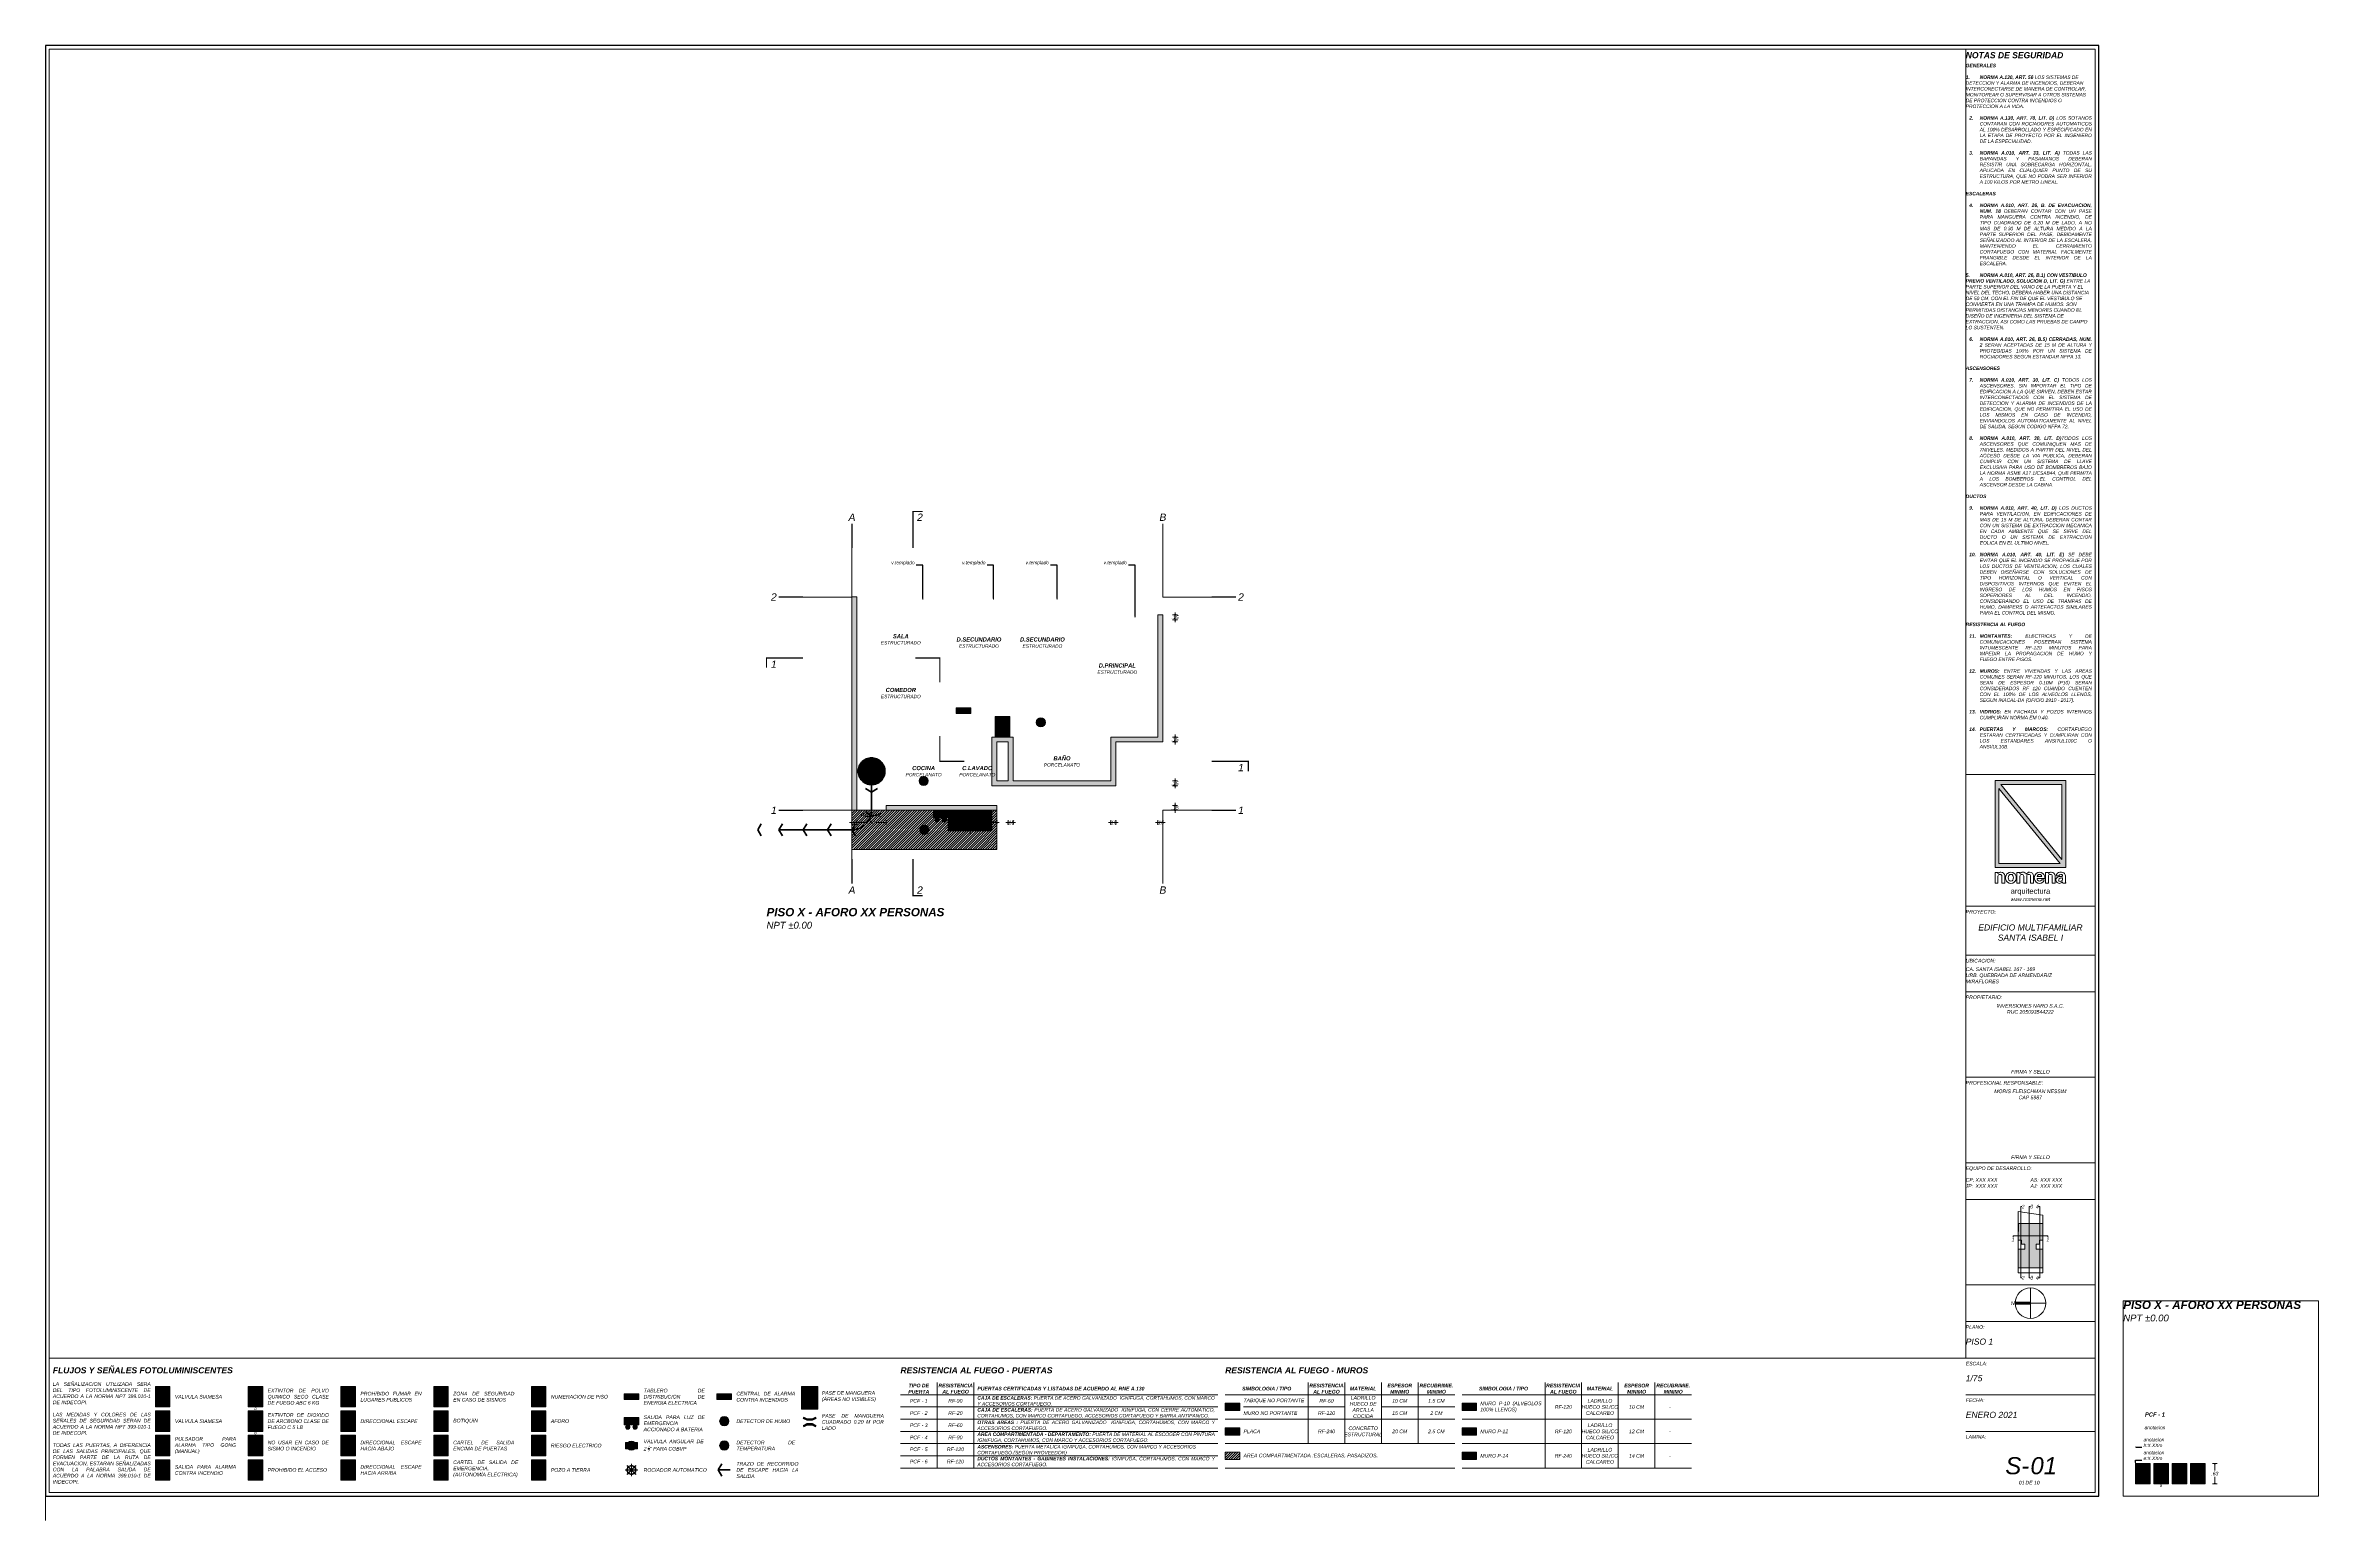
# Paper-space layout 'S-01' of a CAD drawing. Header units: metres. Extents: x 2.915 to 3.846, y -0.771 to -0.167.
import ezdxf
from ezdxf import colors
from ezdxf.entities.mleader import LeaderData, LeaderLine
from ezdxf.enums import TextEntityAlignment as Align
from ezdxf.math import Vec2, Vec3

# ---------------------------------------------------------------- set-up
doc = ezdxf.new("R2010")
doc.units = ezdxf.units.M
doc.header["$LTSCALE"] = 0.015
doc.header["$PDMODE"] = 3
doc.linetypes.add('CENTER', pattern=[50.8, 31.75, -6.35, 6.35, -6.35])
doc.linetypes.add('HIDDEN', pattern=[9.525, 6.35, -3.175])
doc.layers.get('0').update_dxf_attribs({"lineweight": 0, "plot": 0})
for name, color, linetype, lineweight in [('NA.01_Ejes', 213, 'CENTER', 15), ('NA.04_Textos', 150, 'Continuous', 0), ('NA.06_Linea de Corte', 205, 'Continuous', 9), ('NA.06_Membrete', 119, 'Continuous', 0), ('NA.11_S Anotaciones', 7, 'Continuous', 0), ('NA.11_S Cotas', 7, 'Continuous', 0), ('NA.11_S Señalética', 7, 'Continuous', 0), ('NA.11_S Textos', 7, 'Continuous', 0)]:
    doc.layers.add(name, color=color, linetype=linetype, lineweight=lineweight)
doc.layers.add('NA.06_Viewports', color=147, linetype='Continuous', lineweight=0, plot=False)
for name, color, linetype, lineweight, true_color, transparency in [('NA.11_S Hatch AC', 30, 'Continuous', 0, 0xff7d00, 0.45), ('NA.11_S Hatch RF', 11, 'Continuous', 0, 0xf06e6e, 0.45), ('NA.11_S Hatch RF P-10', 169, 'Continuous', 0, 0x23326e, 0.45)]:
    doc.layers.add(name, color=color, linetype=linetype, lineweight=lineweight, true_color=true_color, transparency=transparency)
doc.layers.add('NA.11_S Ruta', color=74, linetype='HIDDEN', lineweight=70, true_color=0x4b9600)
doc.styles.add('NA.Anotaciones', font='ariali.ttf')
doc.styles.add('NA.Texto', font='ariali.ttf')
doc.dimstyles.new('NA.Layout', dxfattribs={"dimscale": 0, "dimtxt": 0.0015, "dimasz": 0.0005, "dimexe": 0.001, "dimexo": 0.001, "dimgap": 0.0005, "dimtad": 0, "dimtih": 1, "dimtoh": 1, "dimzin": 4, "dimdsep": 46, "dimtxsty": 'NA.Texto', "dimblk": 'OPEN90', "dimcen": 0.001, "dimclrd": 256, "dimclre": 256, "dimclrt": 256, "dimazin": 0, "dimtfac": 1, "dimtix": 1, "dimtmove": 2, "dimatfit": 3, "dimldrblk": 'DOTSMALL', "dimfxl": 0.001, "dimfxlon": 1, "dimtolj": 1, "dimtzin": 0, "dimlwd": -1, "dimlwe": -1, "dimarcsym": 0})

# ---------------------------------------------------------------- blocks, each defined once
blk = doc.blocks.new('*U69')
blk.add_line((-0.841, 0), (-0.841, -0.01))
at = {"layer": 'Defpoints'}
blk.add_lwpolyline([(-0.841, 0), (0, 0), (0, 0.594), (-0.841, 0.594)], close=True, dxfattribs=at)
at = {"layer": 'NA.06_Membrete'}
blk.add_lwpolyline([(-0.0015, 0.0015), (-0.0015, 0.5925), (-0.8395, 0.5925), (-0.8395, 0.0015)], close=True, dxfattribs=at)
blk = doc.blocks.new('_DOT')
blk.add_line((-0.5, 0), (-1, 0))
at = {"const_width": 0.5}
blk.add_lwpolyline([(-0.25, 0, 1), (0.25, 0, 1)], format="xyb", close=True, dxfattribs=at)
blk = doc.blocks.new('_Open90')
at = {"lineweight": -2}
for p, q in [((0, 0), (-1, 0)), ((-0.5, 0.5), (0, 0)), ((0, 0), (-0.5, -0.5))]:
    blk.add_line(p, q, dxfattribs=at)
blk = doc.blocks.new('*D57')
at = {"layer": 'Defpoints', "color": 0, "transparency": 16777216}
for p in [(3.79929, -0.74768), (3.79929, -0.75608), (3.80329, -0.75608)]:
    blk.add_point(p, dxfattribs=at)
at = {"layer": 'NA.11_S Cotas', "transparency": 16777216}
for p, q in [((3.80229, -0.74768), (3.80429, -0.74768)), ((3.80329, -0.74818), (3.80329, -0.75061)), ((3.80329, -0.75558), (3.80329, -0.75315)), ((3.80229, -0.75608), (3.80429, -0.75608))]:
    blk.add_line(p, q, dxfattribs=at)
at = {"layer": 'NA.11_S Cotas', "transparency": 16777216, "xscale": 0.0005, "yscale": 0.0005, "zscale": 0.0005}
for p, rotation in [((3.80329, -0.74768), 90), ((3.80329, -0.75608), 270)]:
    blk.add_blockref('_Open90', p, dxfattribs=dict(at, rotation=rotation))
at = {"layer": 'NA.11_S Cotas', "transparency": 16777216, "insert": (3.80329, -0.75188), "char_height": 0.0015, "attachment_point": 5, "style": 'NA.Texto'}
blk.add_mtext('\\A1;.63', dxfattribs=at)
blk = doc.blocks.new('_DotSmall')
at = {"color": 0, "linetype": 'ByBlock', "const_width": 0.5}
blk.add_lwpolyline([(-0.0625, 0, 1), (0.0625, 0, 1)], format="xyb", close=True, dxfattribs=at)
blk = doc.blocks.new('*U133')
at = {"true_color": 0xf0f0f0}
h = blk.add_hatch(color=7, dxfattribs=at)
h.dxf.hatch_style = 1
h.paths.add_polyline_path([(0.235, -0.5), (0.235, -0.015), (-0.235, -0.015), (-0.235, -0.5)], flags=16)
h.paths.add_polyline_path([(-0.235, -0.515), (-0.235, -0.685), (0.235, -0.685), (0.235, -0.515)], flags=16)
h.paths.add_polyline_path([(-0.25, -0.7), (0.25, -0.7), (0.25, 0), (-0.25, 0)])
at = {"true_color": 0xf06e6e}
h = blk.add_hatch(color=11, dxfattribs=at)
h.dxf.hatch_style = 1
h.paths.add_polyline_path([(-0.235, -0.515), (-0.235, -0.685), (0.235, -0.685), (0.235, -0.515)])
h.paths.add_polyline_path([(0.235, -0.5), (0.235, -0.351, 0.665297), (0.171, -0.383, -0.395761), (0.209, -0.293, 0.306062), (0.139, -0.254, -0.257916), (0.219, -0.254, 0.392679), (0.139, -0.224, -0.279741), (0.203, -0.194, -0.265767), (0.139, -0.057, 0.299518), (0.215, -0.114, 0.187208), (0.171, -0.057, -0.159659), (0.235, -0.089), (0.235, -0.015), (-0.235, -0.015), (-0.235, -0.5)])
h.paths.add_polyline_path([(-0.129, -0.409), (-0.137, -0.409, 0.413321), (-0.153, -0.425), (-0.133, -0.465), (-0.113, -0.425, 0.413315)], flags=0)
edge = h.paths.add_edge_path(flags=16)
edge.add_line((0.029, -0.233), (0.007, -0.233))
edge.add_line((0.007, -0.233), (0.007, -0.361))
edge.add_arc((-0.009, -0.361), 0.016, -90, 0, ccw=False)
edge.add_line((-0.009, -0.377), (-0.017, -0.377))
edge.add_arc((-0.017, -0.361), 0.016, 180, 270, ccw=False)
edge.add_arc((-0.049, -0.361), 0.016, -90, 0, ccw=False)
edge.add_line((-0.049, -0.377), (-0.057, -0.377))
edge.add_arc((-0.057, -0.361), 0.016, 180, 270, ccw=False)
edge.add_arc((-0.089, -0.361), 0.016, -90, 0, ccw=False)
edge.add_line((-0.089, -0.377), (-0.097, -0.377))
edge.add_arc((-0.097, -0.361), 0.016, 180, 270, ccw=False)
edge.add_line((-0.113, -0.361), (-0.113, -0.425))
edge.add_line((-0.113, -0.425), (-0.133, -0.465))
edge.add_line((-0.133, -0.465), (-0.153, -0.425))
edge.add_line((-0.153, -0.425), (-0.153, -0.361))
edge.add_arc((-0.169, -0.361), 0.016, -90, 0, ccw=False)
edge.add_line((-0.169, -0.377), (-0.177, -0.377))
edge.add_arc((-0.177, -0.361), 0.016, 180, 270, ccw=False)
edge.add_line((-0.193, -0.361), (-0.193, -0.073))
edge.add_arc((-0.177, -0.073), 0.016, 90, 180, ccw=False)
edge.add_line((-0.177, -0.057), (-0.169, -0.057))
edge.add_arc((-0.169, -0.073), 0.016, 0, 90, ccw=False)
edge.add_arc((-0.137, -0.073), 0.016, 90, 180, ccw=False)
edge.add_line((-0.137, -0.057), (-0.129, -0.057))
edge.add_arc((-0.129, -0.073), 0.016, 0, 90, ccw=False)
edge.add_arc((-0.097, -0.073), 0.016, 90, 180, ccw=False)
edge.add_line((-0.097, -0.057), (-0.089, -0.057))
edge.add_arc((-0.089, -0.073), 0.016, 0, 90, ccw=False)
edge.add_arc((-0.057, -0.073), 0.016, 90, 180, ccw=False)
edge.add_line((-0.057, -0.057), (-0.049, -0.057))
edge.add_arc((-0.049, -0.073), 0.016, 0, 90, ccw=False)
edge.add_arc((-0.017, -0.073), 0.016, 90, 180, ccw=False)
edge.add_line((-0.017, -0.057), (-0.009, -0.057))
edge.add_arc((-0.009, -0.073), 0.016, 0, 90, ccw=False)
edge.add_line((0.007, -0.073), (0.007, -0.201))
edge.add_line((0.007, -0.201), (0.029, -0.201))
edge.add_arc((0.047, -0.217), 0.024, -138.18969, 138.18969, ccw=False)
at = {"true_color": 0xf0f0f0}
h = blk.add_hatch(color=7, dxfattribs=at)
h.dxf.hatch_style = 1
h.paths.add_polyline_path([(0.203, -0.194, 0.279741), (0.139, -0.224, -0.392679), (0.219, -0.254, 0.257916), (0.139, -0.254, -0.306062), (0.209, -0.293, 0.395761), (0.171, -0.383, -0.665297), (0.235, -0.351), (0.235, -0.089, 0.159659), (0.171, -0.057, -0.187208), (0.215, -0.114, -0.299518), (0.139, -0.057, 0.265767)])
edge = h.paths.add_edge_path()
edge.add_line((0.029, -0.233), (0.007, -0.233))
edge.add_line((0.007, -0.233), (0.007, -0.361))
edge.add_arc((-0.009, -0.361), 0.016, -90, 0, ccw=False)
edge.add_line((-0.009, -0.377), (-0.017, -0.377))
edge.add_arc((-0.017, -0.361), 0.016, 180, 270, ccw=False)
edge.add_arc((-0.049, -0.361), 0.016, -90, 0, ccw=False)
edge.add_line((-0.049, -0.377), (-0.057, -0.377))
edge.add_arc((-0.057, -0.361), 0.016, 180, 270, ccw=False)
edge.add_arc((-0.089, -0.361), 0.016, -90, 0, ccw=False)
edge.add_line((-0.089, -0.377), (-0.097, -0.377))
edge.add_arc((-0.097, -0.361), 0.016, 180, 270, ccw=False)
edge.add_line((-0.113, -0.361), (-0.113, -0.425))
edge.add_line((-0.113, -0.425), (-0.133, -0.465))
edge.add_line((-0.133, -0.465), (-0.153, -0.425))
edge.add_line((-0.153, -0.425), (-0.153, -0.361))
edge.add_arc((-0.169, -0.361), 0.016, -90, 0, ccw=False)
edge.add_line((-0.169, -0.377), (-0.177, -0.377))
edge.add_arc((-0.177, -0.361), 0.016, 180, 270, ccw=False)
edge.add_line((-0.193, -0.361), (-0.193, -0.073))
edge.add_arc((-0.177, -0.073), 0.016, 90, 180, ccw=False)
edge.add_line((-0.177, -0.057), (-0.169, -0.057))
edge.add_arc((-0.169, -0.073), 0.016, 0, 90, ccw=False)
edge.add_arc((-0.137, -0.073), 0.016, 90, 180, ccw=False)
edge.add_line((-0.137, -0.057), (-0.129, -0.057))
edge.add_arc((-0.129, -0.073), 0.016, 0, 90, ccw=False)
edge.add_arc((-0.097, -0.073), 0.016, 90, 180, ccw=False)
edge.add_line((-0.097, -0.057), (-0.089, -0.057))
edge.add_arc((-0.089, -0.073), 0.016, 0, 90, ccw=False)
edge.add_arc((-0.057, -0.073), 0.016, 90, 180, ccw=False)
edge.add_line((-0.057, -0.057), (-0.049, -0.057))
edge.add_arc((-0.049, -0.073), 0.016, 0, 90, ccw=False)
edge.add_arc((-0.017, -0.073), 0.016, 90, 180, ccw=False)
edge.add_line((-0.017, -0.057), (-0.009, -0.057))
edge.add_arc((-0.009, -0.073), 0.016, 0, 90, ccw=False)
edge.add_line((0.007, -0.073), (0.007, -0.201))
edge.add_line((0.007, -0.201), (0.029, -0.201))
edge.add_arc((0.047, -0.217), 0.024, -138.18969, 138.18969, ccw=False)
for p, q in [((-0.153, -0.361), (-0.153, -0.073)), ((-0.129, -0.409), (-0.137, -0.409)), ((-0.113, -0.361), (-0.113, -0.073)), ((-0.073, -0.361), (-0.073, -0.073)), ((-0.033, -0.361), (-0.033, -0.073)), ((0.007, -0.201), (0.007, -0.233)), ((0.03, -0.234), (0.064, -0.2)), ((0.064, -0.234), (0.03, -0.2))]:
    blk.add_line(p, q)
for points in [[(-0.25, -0.7), (0.25, -0.7), (0.25, 0), (-0.25, 0)], [(0.235, -0.5), (0.235, -0.015), (-0.235, -0.015), (-0.235, -0.5)], [(-0.235, -0.515), (-0.235, -0.685), (0.235, -0.685), (0.235, -0.515)]]:
    blk.add_lwpolyline(points, close=True)
blk.add_lwpolyline([(0.029, -0.233), (0.007, -0.233), (0.007, -0.361, -0.414214), (-0.009, -0.377), (-0.017, -0.377, -0.414214), (-0.033, -0.361, -0.414214), (-0.049, -0.377), (-0.057, -0.377, -0.414214), (-0.073, -0.361, -0.414214), (-0.089, -0.377), (-0.097, -0.377, -0.414214), (-0.113, -0.361), (-0.113, -0.425), (-0.133, -0.465), (-0.153, -0.425), (-0.153, -0.361, -0.414214), (-0.169, -0.377), (-0.177, -0.377, -0.414214), (-0.193, -0.361), (-0.193, -0.073, -0.414214), (-0.177, -0.057), (-0.169, -0.057, -0.414214), (-0.153, -0.073, -0.414214), (-0.137, -0.057), (-0.129, -0.057, -0.414214), (-0.113, -0.073, -0.414214), (-0.097, -0.057), (-0.089, -0.057, -0.414214), (-0.073, -0.073, -0.414214), (-0.057, -0.057), (-0.049, -0.057, -0.414214), (-0.033, -0.073, -0.414214), (-0.017, -0.057), (-0.009, -0.057, -0.414214), (0.007, -0.073), (0.007, -0.201), (0.029, -0.201, -2.618034)], format="xyb", close=True)
blk.add_lwpolyline([(0.235, -0.089, 0.159659), (0.171, -0.057, -0.187208), (0.215, -0.114, -0.299518), (0.139, -0.057, 0.265767), (0.203, -0.194, 0.279741), (0.139, -0.224, -0.392679), (0.219, -0.254, 0.257916), (0.139, -0.254, -0.306062), (0.209, -0.293, 0.395761), (0.171, -0.383, -0.665297), (0.235, -0.351)], format="xyb")
for centre, radius, start, end in [((-0.137, -0.425), 0.016, 90, 180), ((-0.129, -0.425), 0.016, 0, 90), ((0.047, -0.217), 0.024, 138.18969, 221.81031)]:
    blk.add_arc(centre, radius, start, end)
at = {"color": 18, "true_color": 0x000000, "insert": (0, -0.6), "char_height": 0.035, "width": 0.47, "attachment_point": 5, "style": 'NA.Texto'}
blk.add_mtext('MANGUERA CONTRA\\PINCENDIOS', dxfattribs=at)
blk = doc.blocks.new('*U54')
at = {"true_color": 0xf0f0f0}
h = blk.add_hatch(color=7, dxfattribs=at)
h.dxf.hatch_style = 1
h.paths.add_polyline_path([(-0.235, -0.685), (0.235, -0.685), (0.235, -0.015), (-0.235, -0.015)], flags=16)
h.paths.add_polyline_path([(-0.25, -0.7), (0.25, -0.7), (0.25, 0), (-0.25, 0)])
at = {"lineweight": 15, "ltscale": 0.05, "true_color": 0xf06e6e}
h = blk.add_hatch(color=11, dxfattribs=at)
h.dxf.hatch_style = 1
h.paths.add_polyline_path([(0.235, -0.015), (-0.235, -0.015), (-0.235, -0.685), (0.235, -0.685)])
h.paths.add_polyline_path([(0.1, -0.579, -0.16), (-0.1, -0.579), (-0.1, -0.231, -0.278636), (-0.057, -0.16, -0.070395), (-0.021, -0.147), (-0.021, -0.131), (-0.028, -0.131, 0.025367), (-0.055, -0.136, 0.346475), (-0.116, -0.214), (-0.116, -0.579), (-0.18, -0.579), (-0.18, -0.276, -0.339147), (-0.062, -0.122, -0.03193), (-0.028, -0.115), (-0.01, -0.115, -0.31428), (0.122, -0.068), (0.118, -0.083, 0.284088), (0.01, -0.115), (0.028, -0.115, -0.08663), (0.116, -0.143), (0.116, -0.159, 0.08663), (0.028, -0.131), (0.021, -0.131), (0.021, -0.147, -0.070395), (0.057, -0.16, -0.278636), (0.1, -0.231)], flags=16)
h.paths.add_polyline_path([(0.1, -0.595), (0.1, -0.619, -0.16), (-0.1, -0.619), (-0.1, -0.595, 0.16)], flags=16)
at = {"true_color": 0xf0f0f0}
h = blk.add_hatch(color=7, dxfattribs=at)
h.dxf.hatch_style = 1
edge = h.paths.add_edge_path()
edge.add_arc((0.008, -0.381), 0.269, 97.74782, 105.06315)
edge.add_arc((-0.02, -0.276), 0.16, 105.06315, 180)
edge.add_line((-0.18, -0.276), (-0.18, -0.579))
edge.add_line((-0.18, -0.579), (-0.116, -0.579))
edge.add_line((-0.116, -0.579), (-0.116, -0.214))
edge.add_arc((-0.036, -0.214), 0.08, 103.56031, 180, ccw=False)
edge.add_arc((0.008, -0.397), 0.269, 97.74782, 103.56031, ccw=False)
edge.add_line((-0.028, -0.131), (-0.021, -0.131))
edge.add_line((-0.021, -0.131), (-0.021, -0.147))
edge.add_arc((0.007, -0.282), 0.138, 101.61425, 117.7211)
edge.add_arc((-0.02, -0.231), 0.08, 117.7211, 180)
edge.add_line((-0.1, -0.231), (-0.1, -0.579))
edge.add_arc((0, -0.274), 0.321, 251.81945, 288.18055)
edge.add_line((0.1, -0.579), (0.1, -0.231))
edge.add_arc((0.02, -0.231), 0.08, 0, 62.2789)
edge.add_arc((-0.007, -0.282), 0.138, 62.2789, 78.38575)
edge.add_line((0.021, -0.147), (0.021, -0.131))
edge.add_line((0.021, -0.131), (0.028, -0.131))
edge.add_arc((-0.008, -0.397), 0.269, 62.44757, 82.25218, ccw=False)
edge.add_line((0.116, -0.159), (0.116, -0.143))
edge.add_arc((-0.008, -0.381), 0.269, 62.44757, 82.25218)
edge.add_line((0.028, -0.115), (0.01, -0.115))
edge.add_arc((0.09, -0.186), 0.107, 74.7859, 138.22282, ccw=False)
edge.add_line((0.118, -0.083), (0.122, -0.068))
edge.add_arc((0.09, -0.186), 0.123, 74.7859, 144.57346)
edge.add_line((-0.01, -0.115), (-0.028, -0.115))
edge = h.paths.add_edge_path()
edge.add_line((-0.1, -0.619), (-0.1, -0.595))
edge.add_arc((0, -0.29), 0.321, 251.81945, 288.18055)
edge.add_line((0.1, -0.595), (0.1, -0.619))
edge.add_arc((0, -0.314), 0.321, 251.81945, 288.18055, ccw=False)
for p, q in [((-0.028, -0.115), (-0.028, -0.131)), ((-0.021, -0.131), (0.021, -0.131)), ((-0.021, -0.147), (0.021, -0.147)), ((-0.01, -0.115), (0.01, -0.115)), ((0.028, -0.131), (0.028, -0.115))]:
    blk.add_line(p, q)
for points in [[(-0.25, -0.7), (0.25, -0.7), (0.25, 0), (-0.25, 0)], [(-0.235, -0.685), (0.235, -0.685), (0.235, -0.015), (-0.235, -0.015)]]:
    blk.add_lwpolyline(points, close=True)
for points in [[(-0.028, -0.115, 0.03193), (-0.062, -0.122, 0.339147), (-0.18, -0.276), (-0.18, -0.579), (-0.116, -0.579), (-0.116, -0.214, -0.346475), (-0.055, -0.136, -0.025367), (-0.028, -0.131), (-0.021, -0.131), (-0.021, -0.147, 0.070395), (-0.057, -0.16, 0.278635), (-0.1, -0.231), (-0.1, -0.579, 0.16), (0.1, -0.579), (0.1, -0.231, 0.278635), (0.057, -0.16, 0.070395), (0.021, -0.147), (0.021, -0.131), (0.028, -0.131, -0.08663), (0.116, -0.159), (0.116, -0.143, 0.08663), (0.028, -0.115), (0.01, -0.115, -0.284088), (0.118, -0.083), (0.122, -0.068, 0.31428), (-0.01, -0.115)], [(-0.1, -0.619), (-0.1, -0.595, 0.16), (0.1, -0.595), (0.1, -0.619, -0.16)]]:
    blk.add_lwpolyline(points, format="xyb", close=True)
at = {"color": 18, "true_color": 0x000000, "insert": (0, -0.37), "char_height": 0.125, "width": 0.16112, "attachment_point": 5, "rotation": 90, "style": 'NA.Texto'}
blk.add_mtext('PQS', dxfattribs=at)
at = {"color": 7, "insert": (0, -0.7), "char_height": 0.1, "width": 0.16267, "attachment_point": 2, "style": 'NA.Texto'}
blk.add_mtext('a', dxfattribs=at)
blk = doc.blocks.new('*U114')
at = {"true_color": 0xf0f0f0}
h = blk.add_hatch(color=7, dxfattribs=at)
h.dxf.hatch_style = 1
edge = h.paths.add_edge_path(flags=16)
edge.add_arc((0, -0.258), 0.2, 0, 360)
h.paths.add_polyline_path([(0.235, -0.515), (-0.235, -0.515), (-0.235, -0.685), (0.235, -0.685)], flags=16)
h.paths.add_polyline_path([(-0.25, -0.7), (0.25, -0.7), (0.25, 0), (-0.25, 0)])
at = {"true_color": 0xf06e6e}
h = blk.add_hatch(color=11, dxfattribs=at)
h.dxf.hatch_style = 1
h.paths.add_polyline_path([(0.235, -0.515), (-0.235, -0.515), (-0.235, -0.685), (0.235, -0.685)])
h = blk.add_hatch(color=11, dxfattribs=at)
h.dxf.hatch_style = 1
edge = h.paths.add_edge_path(flags=16)
edge.add_arc((0, -0.258), 0.18, 138.18474, 311.81526)
edge.add_line((0.12, -0.392), (-0.134, -0.137))
edge = h.paths.add_edge_path(flags=16)
edge.add_arc((0, -0.258), 0.18, 318.18474, 491.81526)
edge.add_line((-0.12, -0.123), (0.134, -0.378))
edge = h.paths.add_edge_path()
edge.add_arc((0, -0.258), 0.2, 0, 360)
at = {"true_color": 0xf0f0f0}
h = blk.add_hatch(color=7, dxfattribs=at)
h.dxf.hatch_style = 1
h.paths.add_polyline_path([(0.1, -0.343), (0.134, -0.378, 0.945905), (-0.12, -0.123), (-0.071, -0.173), (0.1, -0.173)])
h.paths.add_polyline_path([(0.05, -0.163), (-0.05, -0.163, -1)], flags=16)
h.paths.add_polyline_path([(0.039, -0.153), (-0.039, -0.153, -0.774597)], flags=0)
h.paths.add_polyline_path([(0.09, -0.183), (0.005, -0.183), (0.005, -0.248), (0.09, -0.333)], flags=17)
h.paths.add_polyline_path([(-0.005, -0.183), (-0.061, -0.183), (-0.005, -0.238)], flags=17)
h.paths.add_polyline_path([(-0.005, -0.267), (-0.089, -0.183), (-0.09, -0.183), (-0.09, -0.363), (-0.005, -0.363)], flags=17)
h.paths.add_polyline_path([(0.005, -0.277), (0.005, -0.363), (0.09, -0.363), (0.09, -0.362)], flags=17)
h.paths.add_polyline_path([(-0.1, -0.373), (-0.1, -0.172), (-0.134, -0.137, 0.945905), (0.12, -0.392), (0.101, -0.373)])
h = blk.add_hatch(color=256)
h.dxf.hatch_style = 1
edge = h.paths.add_edge_path(flags=16)
edge.add_line((0.039, -0.153), (-0.039, -0.153))
edge.add_arc((0, -0.163), 0.04, 14.47751, 165.52249, ccw=False)
edge = h.paths.add_edge_path()
edge.add_line((0.05, -0.163), (-0.05, -0.163))
edge.add_arc((0, -0.163), 0.05, 0, 180, ccw=False)
h.paths.add_polyline_path([(-0.005, -0.363), (-0.09, -0.363), (-0.09, -0.183), (-0.005, -0.183)], flags=16)
h.paths.add_polyline_path([(0.005, -0.183), (0.09, -0.183), (0.09, -0.363), (0.005, -0.363)], flags=16)
h.paths.add_polyline_path([(-0.1, -0.173), (0.1, -0.173), (0.1, -0.373), (-0.1, -0.373)])
h = blk.add_hatch(color=7, dxfattribs=at)
h.dxf.hatch_style = 1
h.paths.add_polyline_path([(0.039, -0.153, 0.774597), (-0.039, -0.153)])
for points in [[(-0.25, -0.7), (0.25, -0.7), (0.25, 0), (-0.25, 0)], [(0.235, -0.5), (0.235, -0.015), (-0.235, -0.015), (-0.235, -0.5)], [(0.235, -0.515), (-0.235, -0.515), (-0.235, -0.685), (0.235, -0.685)], [(-0.1, -0.173), (0.1, -0.173), (0.1, -0.373), (-0.1, -0.373)], [(-0.005, -0.363), (-0.09, -0.363), (-0.09, -0.183), (-0.005, -0.183)], [(0.005, -0.183), (0.09, -0.183), (0.09, -0.363), (0.005, -0.363)]]:
    blk.add_lwpolyline(points, close=True)
for points in [[(-0.134, -0.137, 0.945905), (0.12, -0.392)], [(0.134, -0.378, 0.945905), (-0.12, -0.123)], [(0.05, -0.163), (-0.05, -0.163, -1)], [(0.039, -0.153), (-0.039, -0.153, -0.774597)]]:
    blk.add_lwpolyline(points, format="xyb", close=True)
blk.add_circle((0, -0.258), 0.2)
at = {"color": 18, "true_color": 0x000000, "insert": (0, -0.6), "char_height": 0.035, "width": 0.47, "attachment_point": 5, "style": 'NA.Texto'}
blk.add_mtext('NO USAR EN\\PCASO DE SISMO\\PO INCENDIO', dxfattribs=at)
blk = doc.blocks.new('*U46')
at = {"true_color": 0xf0f0f0}
h = blk.add_hatch(color=7, dxfattribs=at)
h.dxf.hatch_style = 1
h.paths.add_polyline_path([(0.25, 0), (-0.25, 0), (-0.25, -0.7), (0.25, -0.7)])
h.paths.add_polyline_path([(0.235, -0.5), (-0.235, -0.5), (0, -0.015)], flags=16)
h.paths.add_polyline_path([(0.017, -0.187), (-0.024, -0.27), (0.043, -0.27), (-0.028, -0.416), (-0.001, -0.429), (-0.061, -0.45), (-0.082, -0.39), (-0.055, -0.403), (-0.005, -0.3), (-0.071, -0.3), (0, -0.153)], flags=0)
h.paths.add_polyline_path([(0.235, -0.515), (0.235, -0.685), (-0.235, -0.685), (-0.235, -0.515)], flags=16)
h.paths.add_polyline_path([(-0.15, -0.667), (0.148, -0.667), (0.148, -0.536), (-0.15, -0.536)], flags=8)
at = {"true_color": 0xf7f281}
h = blk.add_hatch(color=51, dxfattribs=at)
h.dxf.hatch_style = 1
h.paths.add_polyline_path([(0.235, -0.5), (0, -0.015), (-0.235, -0.5)])
h.paths.add_polyline_path([(-0.001, -0.429), (-0.061, -0.45), (-0.082, -0.39), (-0.055, -0.403), (-0.005, -0.3), (-0.071, -0.3), (0, -0.153), (0.017, -0.187), (-0.024, -0.27), (0.043, -0.27), (-0.028, -0.416)], flags=16)
h.paths.add_polyline_path([(-0.235, -0.515), (-0.235, -0.685), (0.235, -0.685), (0.235, -0.515)])
h = blk.add_hatch(color=256)
h.dxf.hatch_style = 1
h.paths.add_polyline_path([(-0.055, -0.403), (-0.005, -0.3), (-0.071, -0.3), (0, -0.153), (0.017, -0.187), (-0.024, -0.27), (0.043, -0.27), (-0.028, -0.416), (-0.001, -0.429), (-0.061, -0.45), (-0.082, -0.39)])
for points in [[(-0.25, -0.7), (0.25, -0.7), (0.25, 0), (-0.25, 0)], [(0.235, -0.5), (0, -0.015), (-0.235, -0.5)], [(0.235, -0.515), (-0.235, -0.515), (-0.235, -0.685), (0.235, -0.685)], [(-0.055, -0.403), (-0.005, -0.3), (-0.071, -0.3), (0, -0.153), (0.017, -0.187), (-0.024, -0.27), (0.043, -0.27), (-0.028, -0.416), (-0.001, -0.429), (-0.061, -0.45), (-0.082, -0.39)]]:
    blk.add_lwpolyline(points, close=True)
at = {"color": 18, "true_color": 0x000000, "insert": (0, -0.601), "char_height": 0.035, "width": 0.47, "attachment_point": 5, "style": 'NA.Texto'}
blk.add_mtext('RIESGO\\PELECTRICO', dxfattribs=at)
blk = doc.blocks.new('*U128')
at = {"true_color": 0xf06e6e}
h = blk.add_hatch(color=11, dxfattribs=at)
h.dxf.hatch_style = 1
h.paths.add_polyline_path([(0.235, -0.185), (0.235, -0.015), (-0.235, -0.015), (-0.235, -0.185)], flags=16)
h.paths.add_polyline_path([(0.25, -0.2), (0.25, 0), (-0.25, 0), (-0.25, -0.2)])
at = {"true_color": 0xf0f0f0}
h = blk.add_hatch(color=7, dxfattribs=at)
h.dxf.hatch_style = 1
h.paths.add_polyline_path([(0.235, -0.185), (0.235, -0.015), (-0.235, -0.015), (-0.235, -0.185)])
for points in [[(0.25, -0.2), (0.25, 0), (-0.25, 0), (-0.25, -0.2)], [(0.235, -0.185), (0.235, -0.015), (-0.235, -0.015), (-0.235, -0.185)]]:
    blk.add_lwpolyline(points, close=True)
at = {"color": 7, "insert": (0, -0.1), "char_height": 0.08, "width": 0.47, "attachment_point": 5, "style": 'NA.Texto'}
blk.add_mtext('CACI', dxfattribs=at)
blk = doc.blocks.new('*U127')
at = {"true_color": 0xf06e6e}
h = blk.add_hatch(color=11, dxfattribs=at)
h.dxf.hatch_style = 1
edge = h.paths.add_edge_path()
edge.add_arc((0, 0), 0.15, 0, 360)
edge = h.paths.add_edge_path(flags=17)
edge.add_arc((0, 0), 0.14, 0, 360)
at = {"true_color": 0xf0f0f0}
h = blk.add_hatch(color=7, dxfattribs=at)
h.dxf.hatch_style = 1
edge = h.paths.add_edge_path()
edge.add_arc((0, 0), 0.14, 0, 360)
for radius in [0.15, 0.14]:
    blk.add_circle((0, 0), radius)
at = {"insert": (0, 0), "char_height": 0.125, "width": 0.13181, "attachment_point": 5, "style": 'NA.Texto'}
blk.add_mtext('H', dxfattribs=at)
blk = doc.blocks.new('*U129')
at = {"true_color": 0xf06e6e}
h = blk.add_hatch(color=11, dxfattribs=at)
h.dxf.hatch_style = 1
edge = h.paths.add_edge_path(flags=17)
edge.add_arc((0, 0), 0.14, 0, 360)
edge = h.paths.add_edge_path()
edge.add_arc((0, 0), 0.15, 0, 360)
at = {"true_color": 0xf0f0f0}
h = blk.add_hatch(color=7, dxfattribs=at)
h.dxf.hatch_style = 1
edge = h.paths.add_edge_path()
edge.add_arc((0, 0), 0.14, 0, 360)
for radius in [0.15, 0.14]:
    blk.add_circle((0, 0), radius)
at = {"insert": (0, 0), "char_height": 0.125, "width": 0.13181, "attachment_point": 5, "style": 'NA.Texto'}
blk.add_mtext('T', dxfattribs=at)
blk = doc.blocks.new('*U130')
at = {"true_color": 0xf06e6e}
h = blk.add_hatch(color=11, dxfattribs=at)
h.dxf.hatch_style = 1
edge = h.paths.add_edge_path(flags=16)
edge.add_line((-0.094, 0.09), (-0.023, 0.019))
edge.add_arc((0, 0), 0.03, 139.78019, 175.21981)
edge.add_line((-0.03, 0.003), (-0.13, 0.003))
edge.add_arc((0, 0), 0.13, 136.10191, 178.89809, ccw=False)
edge = h.paths.add_edge_path(flags=16)
edge.add_line((0.003, -0.13), (0.003, -0.03))
edge.add_arc((0, 0), 0.03, 274.78019, 310.21981)
edge.add_line((0.019, -0.023), (0.09, -0.094))
edge.add_arc((0, 0), 0.13, 271.10191, 313.89809, ccw=False)
edge = h.paths.add_edge_path(flags=16)
edge.add_line((-0.09, 0.094), (-0.019, 0.023))
edge.add_arc((0, 0), 0.03, 94.78019, 130.21981, ccw=False)
edge.add_line((-0.002, 0.03), (-0.002, 0.13))
edge.add_arc((0, 0), 0.13, 91.10191, 133.89809)
edge = h.paths.add_edge_path(flags=16)
edge.add_line((0.13, -0.002), (0.03, -0.002))
edge.add_arc((0, 0), 0.03, 319.78019, 355.21981, ccw=False)
edge.add_line((0.023, -0.019), (0.094, -0.09))
edge.add_arc((0, 0), 0.13, 316.10191, 358.89809)
edge = h.paths.add_edge_path(flags=16)
edge.add_line((0.09, 0.094), (0.019, 0.023))
edge.add_arc((0, 0), 0.03, 49.78019, 85.21981)
edge.add_line((0.003, 0.03), (0.003, 0.13))
edge.add_arc((0, 0), 0.13, 46.10191, 88.89809, ccw=False)
edge = h.paths.add_edge_path(flags=16)
edge.add_line((-0.13, -0.002), (-0.03, -0.002))
edge.add_arc((0, 0), 0.03, 184.78019, 220.21981)
edge.add_line((-0.023, -0.019), (-0.094, -0.09))
edge.add_arc((0, 0), 0.13, 181.10191, 223.89809, ccw=False)
edge = h.paths.add_edge_path(flags=16)
edge.add_line((0.094, 0.09), (0.023, 0.019))
edge.add_arc((0, 0), 0.03, 4.78019, 40.21981, ccw=False)
edge.add_line((0.03, 0.003), (0.13, 0.003))
edge.add_arc((0, 0), 0.13, 1.10191, 43.89809)
edge = h.paths.add_edge_path(flags=16)
edge.add_line((-0.002, -0.13), (-0.002, -0.03))
edge.add_arc((0, 0), 0.03, 229.78019, 265.21981, ccw=False)
edge.add_line((-0.019, -0.023), (-0.09, -0.094))
edge.add_arc((0, 0), 0.13, 226.10191, 268.89809)
edge = h.paths.add_edge_path()
edge.add_arc((0, 0), 0.15, 180.95497, 224.04503, ccw=False)
edge.add_line((-0.15, -0.002), (-0.2, -0.002))
edge.add_line((-0.2, -0.002), (-0.2, 0.003))
edge.add_line((-0.2, 0.003), (-0.15, 0.003))
edge.add_arc((0, 0), 0.15, 135.95497, 179.04503, ccw=False)
edge.add_line((-0.108, 0.104), (-0.143, 0.14))
edge.add_line((-0.143, 0.14), (-0.14, 0.143))
edge.add_line((-0.14, 0.143), (-0.104, 0.108))
edge.add_arc((0, 0), 0.15, 90.95497, 134.04503, ccw=False)
edge.add_line((-0.002, 0.15), (-0.002, 0.2))
edge.add_line((-0.002, 0.2), (0.003, 0.2))
edge.add_line((0.003, 0.2), (0.003, 0.15))
edge.add_arc((0, 0), 0.15, 45.95497, 89.04503, ccw=False)
edge.add_line((0.104, 0.108), (0.14, 0.143))
edge.add_line((0.14, 0.143), (0.143, 0.14))
edge.add_line((0.143, 0.14), (0.108, 0.104))
edge.add_arc((0, 0), 0.15, 0.95497, 44.04503, ccw=False)
edge.add_line((0.15, 0.003), (0.2, 0.003))
edge.add_line((0.2, 0.003), (0.2, -0.002))
edge.add_line((0.2, -0.002), (0.15, -0.002))
edge.add_arc((0, 0), 0.15, 315.95497, 359.04503, ccw=False)
edge.add_line((0.108, -0.104), (0.143, -0.14))
edge.add_line((0.143, -0.14), (0.14, -0.143))
edge.add_line((0.14, -0.143), (0.104, -0.108))
edge.add_arc((0, 0), 0.15, 270.95497, 314.04503, ccw=False)
edge.add_line((0.003, -0.15), (0.003, -0.2))
edge.add_line((0.003, -0.2), (-0.002, -0.2))
edge.add_line((-0.002, -0.2), (-0.002, -0.15))
edge.add_arc((0, 0), 0.15, 225.95497, 269.04503, ccw=False)
edge.add_line((-0.104, -0.108), (-0.14, -0.143))
edge.add_line((-0.14, -0.143), (-0.143, -0.14))
edge.add_line((-0.143, -0.14), (-0.108, -0.104))
for points in [[(-0.108, -0.104, -0.190263), (-0.15, -0.002), (-0.2, -0.002), (-0.2, 0.003), (-0.15, 0.003, -0.190263), (-0.108, 0.104), (-0.143, 0.14), (-0.14, 0.143), (-0.104, 0.108, -0.190263), (-0.002, 0.15), (-0.002, 0.2), (0.003, 0.2), (0.003, 0.15, -0.190263), (0.104, 0.108), (0.14, 0.143), (0.143, 0.14), (0.108, 0.104, -0.190263), (0.15, 0.003), (0.2, 0.003), (0.2, -0.002), (0.15, -0.002, -0.190263), (0.108, -0.104), (0.143, -0.14), (0.14, -0.143), (0.104, -0.108, -0.190263), (0.003, -0.15), (0.003, -0.2), (-0.002, -0.2), (-0.002, -0.15, -0.190263), (-0.104, -0.108), (-0.14, -0.143), (-0.143, -0.14)], [(-0.094, 0.09), (-0.023, 0.019, 0.155879), (-0.03, 0.003), (-0.13, 0.003, -0.188935)], [(-0.09, 0.094), (-0.019, 0.023, -0.155879), (-0.002, 0.03), (-0.002, 0.13, 0.188935)], [(0.09, 0.094), (0.019, 0.023, 0.155879), (0.003, 0.03), (0.003, 0.13, -0.188935)], [(0.094, 0.09), (0.023, 0.019, -0.155879), (0.03, 0.003), (0.13, 0.003, 0.188935)], [(-0.13, -0.002), (-0.03, -0.002, 0.155879), (-0.023, -0.019), (-0.094, -0.09, -0.188935)], [(-0.002, -0.13), (-0.002, -0.03, -0.155879), (-0.019, -0.023), (-0.09, -0.094, 0.188935)], [(0.003, -0.13), (0.003, -0.03, 0.155879), (0.019, -0.023), (0.09, -0.094, -0.188935)], [(0.13, -0.002), (0.03, -0.002, -0.155879), (0.023, -0.019), (0.094, -0.09, 0.188935)]]:
    blk.add_lwpolyline(points, format="xyb", close=True)
blk = doc.blocks.new('*U131')
at = {"true_color": 0xf0f0f0}
h = blk.add_hatch(color=7, dxfattribs=at)
h.dxf.hatch_style = 1
h.paths.add_polyline_path([(0.1, -0.4), (0.1, -0.312, -0.184483), (0, -0.35, -0.184483), (-0.1, -0.312), (-0.1, -0.4)])
h.paths.add_polyline_path([(0.085, -0.299), (0, -0.214), (-0.085, -0.299, 0.369795)])
h.paths.add_polyline_path([(0.099, -0.285, 0.00381), (0.1, -0.283), (0.1, -0.117, 0.00381), (0.099, -0.115), (0.014, -0.2)])
h.paths.add_polyline_path([(0.085, -0.101, 0.369795), (-0.085, -0.101), (0, -0.186)])
h.paths.add_polyline_path([(-0.014, -0.2), (-0.099, -0.115, 0.00381), (-0.1, -0.117), (-0.1, -0.283, 0.00381), (-0.099, -0.285)])
h.paths.add_polyline_path([(0, -0.05, -0.184483), (0.1, -0.088), (0.1, 0), (-0.1, 0), (-0.1, -0.088, -0.184483)])
at = {"true_color": 0xf06e6e}
h = blk.add_hatch(color=11, dxfattribs=at)
h.dxf.hatch_style = 1
edge = h.paths.add_edge_path(flags=16)
edge.add_line((0.099, -0.285), (0.014, -0.2))
edge.add_line((0.014, -0.2), (0.099, -0.115))
edge.add_arc((0, -0.2), 0.13, -40.58827, 40.58827, ccw=False)
edge = h.paths.add_edge_path(flags=16)
edge.add_line((0.085, -0.101), (0, -0.186))
edge.add_line((0, -0.186), (-0.085, -0.101))
edge.add_arc((0, -0.2), 0.13, 49.41173, 130.58827, ccw=False)
edge = h.paths.add_edge_path(flags=16)
edge.add_line((0.085, -0.299), (0, -0.214))
edge.add_line((0, -0.214), (-0.085, -0.299))
edge.add_arc((0, -0.2), 0.13, 229.41173, 310.58827)
edge = h.paths.add_edge_path(flags=16)
edge.add_line((-0.099, -0.285), (-0.014, -0.2))
edge.add_line((-0.014, -0.2), (-0.099, -0.115))
edge.add_arc((0, -0.2), 0.13, 139.41173, 220.58827)
edge = h.paths.add_edge_path()
edge.add_arc((0, -0.2), 0.15, 0, 360)
for points in [[(0.1, -0.088), (0.1, 0), (-0.1, 0), (-0.1, -0.088)], [(-0.1, -0.117), (-0.1, -0.283)], [(-0.1, -0.312), (-0.1, -0.4), (0.1, -0.4), (0.1, -0.312)], [(0.1, -0.283), (0.1, -0.117)]]:
    blk.add_lwpolyline(points)
for points in [[(-0.099, -0.285), (-0.014, -0.2), (-0.099, -0.115, 0.369795)], [(0.085, -0.101), (0, -0.186), (-0.085, -0.101, -0.369795)], [(0.085, -0.299), (0, -0.214), (-0.085, -0.299, 0.369795)], [(0.099, -0.285), (0.014, -0.2), (0.099, -0.115, -0.369795)]]:
    blk.add_lwpolyline(points, format="xyb", close=True)
blk.add_circle((0, -0.2), 0.15)
blk = doc.blocks.new('*U132')
h = blk.add_hatch(color=256)
h.dxf.hatch_style = 1
h.paths.add_polyline_path([(-0.193, -0.114), (-0.084, -0.06), (0.084, -0.06), (0.193, -0.114), (0.197, -0.105), (0.087, -0.05), (-0.087, -0.05), (-0.197, -0.105)])
h.paths.add_polyline_path([(-0.188, 0.123), (-0.184, 0.132), (-0.08, 0.08), (0.08, 0.08), (0.184, 0.132), (0.188, 0.123), (0.082, 0.07), (-0.082, 0.07)])
h.paths.add_polyline_path([(-0.193, 0.114), (-0.084, 0.06), (0.084, 0.06), (0.193, 0.114), (0.197, 0.105), (0.087, 0.05), (-0.087, 0.05), (-0.197, 0.105)])
h.paths.add_polyline_path([(-0.175, 0.15), (-0.075, 0.1), (0.075, 0.1), (0.175, 0.15), (0.179, 0.141), (0.077, 0.09), (-0.077, 0.09), (-0.179, 0.141)])
h.paths.add_polyline_path([(-0.184, -0.132), (-0.08, -0.08), (0.08, -0.08), (0.184, -0.132), (0.188, -0.123), (0.082, -0.07), (-0.082, -0.07), (-0.188, -0.123)])
h.paths.add_polyline_path([(-0.175, -0.15), (-0.075, -0.1), (0.075, -0.1), (0.175, -0.15), (0.179, -0.141), (0.077, -0.09), (-0.077, -0.09), (-0.179, -0.141)])
for points in [[(-0.193, 0.114), (-0.084, 0.06), (0.084, 0.06), (0.193, 0.114), (0.197, 0.105), (0.087, 0.05), (-0.087, 0.05), (-0.197, 0.105)], [(-0.188, 0.123), (-0.184, 0.132), (-0.08, 0.08), (0.08, 0.08), (0.184, 0.132), (0.188, 0.123), (0.082, 0.07), (-0.082, 0.07)], [(-0.175, 0.15), (-0.075, 0.1), (0.075, 0.1), (0.175, 0.15), (0.179, 0.141), (0.077, 0.09), (-0.077, 0.09), (-0.179, 0.141)], [(-0.193, -0.114), (-0.084, -0.06), (0.084, -0.06), (0.193, -0.114), (0.197, -0.105), (0.087, -0.05), (-0.087, -0.05), (-0.197, -0.105)], [(-0.184, -0.132), (-0.08, -0.08), (0.08, -0.08), (0.184, -0.132), (0.188, -0.123), (0.082, -0.07), (-0.082, -0.07), (-0.188, -0.123)], [(-0.175, -0.15), (-0.075, -0.1), (0.075, -0.1), (0.175, -0.15), (0.179, -0.141), (0.077, -0.09), (-0.077, -0.09), (-0.179, -0.141)]]:
    blk.add_lwpolyline(points, close=True)
blk = doc.blocks.new('*U122')
at = {"true_color": 0xf0f0f0}
h = blk.add_hatch(color=7, dxfattribs=at)
h.dxf.hatch_style = 1
h.paths.add_polyline_path([(0.235, -0.015), (-0.235, -0.015), (-0.235, -0.685), (0.235, -0.685)], flags=16)
h.paths.add_polyline_path([(0.25, 0), (-0.25, 0), (-0.25, -0.7), (0.25, -0.7)])
at = {"true_color": 0x136734}
h = blk.add_hatch(color=116, dxfattribs=at)
h.dxf.hatch_style = 1
h.paths.add_polyline_path([(0.235, -0.015), (-0.235, -0.015), (-0.235, -0.685), (0.235, -0.685)])
for points in [[(0.25, 0), (-0.25, 0), (-0.25, -0.7), (0.25, -0.7)], [(0.235, -0.015), (-0.235, -0.015), (-0.235, -0.685), (0.235, -0.685)]]:
    blk.add_lwpolyline(points, close=True)
at = {"color": 7, "true_color": 0xf0f0f0, "insert": (0, -0.35), "char_height": 0.125, "width": 0.67, "attachment_point": 5, "rotation": 90, "style": 'NA.Texto'}
blk.add_mtext('{\\C255;\\c16777215;SALIDA}', dxfattribs=at)
blk = doc.blocks.new('*U125')
at = {"true_color": 0xf0f0f0}
h = blk.add_hatch(color=7, dxfattribs=at)
h.dxf.hatch_style = 1
h.paths.add_polyline_path([(0.235, -0.015), (-0.235, -0.015), (-0.235, -0.685), (0.235, -0.685)], flags=16)
h.paths.add_polyline_path([(0.25, 0), (-0.25, 0), (-0.25, -0.7), (0.25, -0.7)])
at = {"true_color": 0x136734}
h = blk.add_hatch(color=116, dxfattribs=at)
h.dxf.hatch_style = 1
h.paths.add_polyline_path([(0.235, -0.015), (-0.235, -0.015), (-0.235, -0.685), (0.235, -0.685)])
for points in [[(0.25, 0), (-0.25, 0), (-0.25, -0.7), (0.25, -0.7)], [(0.235, -0.015), (-0.235, -0.015), (-0.235, -0.685), (0.235, -0.685)]]:
    blk.add_lwpolyline(points, close=True)
at = {"color": 7, "true_color": 0xf0f0f0, "width": 0.67, "attachment_point": 5, "rotation": 90, "style": 'NA.Texto'}
for s, insert, char_height in [('{\\C255;\\c16777215;SALIDA}', (-0.046, -0.35), 0.125), ('{\\C255;\\c16777215;DE  EMERGENCIA}', (0.101, -0.35), 0.05)]:
    blk.add_mtext(s, dxfattribs=dict(at, insert=insert, char_height=char_height))
blk = doc.blocks.new('*U124')
at = {"true_color": 0xf0f0f0}
h = blk.add_hatch(color=7, dxfattribs=at)
h.dxf.hatch_style = 1
h.paths.add_polyline_path([(0.235, -0.015), (-0.235, -0.015), (-0.235, -0.685), (0.235, -0.685)], flags=16)
h.paths.add_polyline_path([(0.25, 0), (-0.25, 0), (-0.25, -0.7), (0.25, -0.7)])
at = {"ltscale": 0.1, "true_color": 0x320064}
h = blk.add_hatch(color=208, dxfattribs=at)
h.dxf.hatch_style = 1
h.paths.add_polyline_path([(0.235, -0.015), (-0.235, -0.015), (-0.235, -0.685), (0.235, -0.685)])
h.paths.add_polyline_path([(0.035, -0.67), (0.035, -0.03), (0.05, -0.03), (0.05, -0.67)], flags=16)
h.paths.add_polyline_path([(0.07, -0.67), (0.07, -0.435), (0.22, -0.435), (0.22, -0.67)], flags=16)
at = {"true_color": 0xf0f0f0}
h = blk.add_hatch(color=7, dxfattribs=at)
h.dxf.hatch_style = 1
h.paths.add_polyline_path([(0.07, -0.67), (0.07, -0.435), (0.22, -0.435), (0.22, -0.67)])
h.paths.add_polyline_path([(0.035, -0.67), (0.035, -0.03), (0.05, -0.03), (0.05, -0.67)])
for points in [[(0.25, 0), (-0.25, 0), (-0.25, -0.7), (0.25, -0.7)], [(0.235, -0.015), (-0.235, -0.015), (-0.235, -0.685), (0.235, -0.685)], [(0.035, -0.67), (0.035, -0.03), (0.05, -0.03), (0.05, -0.67)], [(0.07, -0.67), (0.07, -0.435), (0.22, -0.435), (0.22, -0.67)]]:
    blk.add_lwpolyline(points, close=True)
at = {"color": 7, "true_color": 0xf0f0f0, "attachment_point": 5, "rotation": 90, "style": 'NA.Texto'}
for s, insert, char_height, width in [('{\\C255;\\c16777215;AFORO}', (-0.135, -0.35), 0.125, 0.67), ('{\\fArial|b1|i1|c0|p34;\\C255;\\c16777215;CAPACIDAD MAXIMA}', (-0.015, -0.35), 0.035, 0.67), ('{\\fArial|b1|i1|c0|p34;\\C255;\\c16777215;PERSONAS}', (0.145, -0.232), 0.05, 0.67833)]:
    blk.add_mtext(s, dxfattribs=dict(at, insert=insert, char_height=char_height, width=width))
blk = doc.blocks.new('*U48')
at = {"true_color": 0xf0f0f0}
h = blk.add_hatch(color=7, dxfattribs=at)
h.dxf.hatch_style = 1
h.paths.add_polyline_path([(0.25, 0), (-0.25, 0), (-0.25, -0.7), (0.25, -0.7)])
h.paths.add_polyline_path([(0.235, -0.5), (-0.235, -0.5), (0, -0.015)], flags=16)
h.paths.add_polyline_path([(0.008, -0.375), (0.15, -0.375), (0.15, -0.39), (-0.15, -0.39), (-0.15, -0.375), (-0.008, -0.375), (-0.008, -0.175), (0.008, -0.175)], flags=0)
h.paths.add_polyline_path([(0.1, -0.405), (0.1, -0.42), (-0.1, -0.42), (-0.1, -0.405)], flags=0)
h.paths.add_polyline_path([(0.05, -0.435), (0.05, -0.45), (-0.05, -0.45), (-0.05, -0.435)], flags=0)
h.paths.add_polyline_path([(0.235, -0.515), (0.235, -0.685), (-0.235, -0.685), (-0.235, -0.515)], flags=16)
h.paths.add_polyline_path([(-0.121, -0.667), (0.123, -0.667), (0.123, -0.536), (-0.121, -0.536)], flags=8)
at = {"true_color": 0xf7f281}
h = blk.add_hatch(color=51, dxfattribs=at)
h.dxf.hatch_style = 1
h.paths.add_polyline_path([(0.235, -0.5), (0, -0.015), (-0.235, -0.5)])
h.paths.add_polyline_path([(0.1, -0.42), (-0.1, -0.42), (-0.1, -0.405), (0.1, -0.405)], flags=16)
h.paths.add_polyline_path([(-0.15, -0.39), (-0.15, -0.375), (-0.008, -0.375), (-0.008, -0.175), (0.008, -0.175), (0.008, -0.375), (0.15, -0.375), (0.15, -0.39)], flags=16)
h.paths.add_polyline_path([(0.05, -0.45), (-0.05, -0.45), (-0.05, -0.435), (0.05, -0.435)], flags=16)
h.paths.add_polyline_path([(-0.235, -0.515), (-0.235, -0.685), (0.235, -0.685), (0.235, -0.515)])
h = blk.add_hatch(color=256)
h.dxf.hatch_style = 1
h.paths.add_polyline_path([(-0.15, -0.375), (-0.008, -0.375), (-0.008, -0.175), (0.008, -0.175), (0.008, -0.375), (0.15, -0.375), (0.15, -0.39), (-0.15, -0.39)])
h.paths.add_polyline_path([(-0.05, -0.435), (0.05, -0.435), (0.05, -0.45), (-0.05, -0.45)])
h.paths.add_polyline_path([(-0.1, -0.405), (0.1, -0.405), (0.1, -0.42), (-0.1, -0.42)])
for points in [[(-0.25, -0.7), (0.25, -0.7), (0.25, 0), (-0.25, 0)], [(0.235, -0.5), (0, -0.015), (-0.235, -0.5)], [(0.235, -0.515), (-0.235, -0.515), (-0.235, -0.685), (0.235, -0.685)], [(-0.15, -0.375), (-0.008, -0.375), (-0.008, -0.175), (0.008, -0.175), (0.008, -0.375), (0.15, -0.375), (0.15, -0.39), (-0.15, -0.39)], [(-0.1, -0.405), (0.1, -0.405), (0.1, -0.42), (-0.1, -0.42)], [(-0.05, -0.435), (0.05, -0.435), (0.05, -0.45), (-0.05, -0.45)]]:
    blk.add_lwpolyline(points, close=True)
at = {"color": 18, "true_color": 0x000000, "insert": (0, -0.601), "char_height": 0.035, "width": 0.47, "attachment_point": 5, "style": 'NA.Texto'}
blk.add_mtext('POZO\\PA TIERRA', dxfattribs=at)
blk = doc.blocks.new('*U49')
at = {"true_color": 0xf7f281}
h = blk.add_hatch(color=51, dxfattribs=at)
h.dxf.hatch_style = 1
edge = h.paths.add_edge_path()
edge.add_arc((-0.125, -0.325), 0.075, 0, 360)
edge = h.paths.add_edge_path()
edge.add_arc((0.125, -0.325), 0.075, 0, 360)
h.paths.add_polyline_path([(-0.25, 0), (0.25, 0), (0.25, -0.25), (-0.25, -0.25)])
for points in [[(-0.25, 0), (0.25, 0), (0.25, -0.25), (-0.25, -0.25)], [(-0.235, -0.065), (-0.185, -0.065), (-0.185, -0.015), (-0.235, -0.015)], [(-0.235, -0.235), (-0.015, -0.235), (-0.015, -0.125), (-0.235, -0.125)], [(-0.15, -0.065), (-0.1, -0.065), (-0.1, -0.015), (-0.15, -0.015)], [(-0.065, -0.065), (-0.015, -0.065), (-0.015, -0.015), (-0.065, -0.015)], [(0.235, -0.235), (0.015, -0.235), (0.015, -0.015), (0.235, -0.015)]]:
    blk.add_lwpolyline(points, close=True)
for centre in [(-0.125, -0.325), (0.125, -0.325)]:
    blk.add_circle(centre, 0.075)
blk = doc.blocks.new('*U50')
at = {"true_color": 0xf7f281}
h = blk.add_hatch(color=51, dxfattribs=at)
h.dxf.hatch_style = 1
h.paths.add_polyline_path([(-0.25, 0), (-0.25, -0.2), (0.25, -0.2)])
at = {"true_color": 0xf0f0f0}
h = blk.add_hatch(color=7, dxfattribs=at)
h.dxf.hatch_style = 1
h.paths.add_polyline_path([(-0.25, 0), (0.25, -0.2), (0.25, 0)])
blk.add_line((0.25, -0.2), (-0.25, 0))
blk.add_lwpolyline([(0.25, -0.2), (0.25, 0), (-0.25, 0), (-0.25, -0.2)], close=True)
blk = doc.blocks.new('*U126')
at = {"true_color": 0xf0f0f0}
h = blk.add_hatch(color=7, dxfattribs=at)
h.dxf.hatch_style = 1
h.paths.add_polyline_path([(-0.235, -0.685), (0.235, -0.685), (0.235, -0.015), (-0.235, -0.015)], flags=16)
h.paths.add_polyline_path([(-0.25, -0.7), (0.25, -0.7), (0.25, 0), (-0.25, 0)])
at = {"true_color": 0xf06e6e}
h = blk.add_hatch(color=11, dxfattribs=at)
h.dxf.hatch_style = 1
h.paths.add_polyline_path([(0.235, -0.015), (-0.235, -0.015), (-0.235, -0.685), (0.235, -0.685)])
h.paths.add_polyline_path([(0.024, -0.278), (0.024, -0.321), (-0.024, -0.321), (-0.024, -0.278, -0.774597), (-0.024, -0.092), (-0.024, -0.081), (-0.04, -0.081), (-0.04, -0.065), (0.04, -0.065), (0.04, -0.081), (0.024, -0.081), (0.024, -0.092, -0.774597)], flags=16)
h.paths.add_polyline_path([(0.04, -0.361), (0.04, -0.494), (0.124, -0.578), (0.136, -0.567), (0.147, -0.578), (0.091, -0.635), (0.079, -0.624), (0.091, -0.612), (0, -0.522), (-0.091, -0.612), (-0.079, -0.624), (-0.091, -0.635), (-0.147, -0.578), (-0.136, -0.567), (-0.124, -0.578), (-0.04, -0.494), (-0.04, -0.361)], flags=16)
h.paths.add_polyline_path([(-0.072, -0.185, -1), (0.072, -0.185, -1)], flags=0)
h.paths.add_polyline_path([(0.008, -0.225), (-0.008, -0.225), (-0.008, -0.145), (0.008, -0.145)], flags=0)
at = {"true_color": 0xf0f0f0}
h = blk.add_hatch(color=7, dxfattribs=at)
h.dxf.hatch_style = 1
edge = h.paths.add_edge_path(flags=16)
edge.add_arc((0, -0.185), 0.072, 0, 360)
edge = h.paths.add_edge_path()
edge.add_line((-0.04, -0.081), (-0.024, -0.081))
edge.add_line((-0.024, -0.081), (-0.024, -0.092))
edge.add_arc((0, -0.185), 0.096, 104.47751, 255.52249)
edge.add_line((-0.024, -0.278), (-0.024, -0.321))
edge.add_line((-0.024, -0.321), (0.024, -0.321))
edge.add_line((0.024, -0.321), (0.024, -0.278))
edge.add_arc((0, -0.185), 0.096, 284.47751, 435.52249)
edge.add_line((0.024, -0.092), (0.024, -0.081))
edge.add_line((0.024, -0.081), (0.04, -0.081))
edge.add_line((0.04, -0.081), (0.04, -0.065))
edge.add_line((0.04, -0.065), (-0.04, -0.065))
edge.add_line((-0.04, -0.065), (-0.04, -0.081))
h.paths.add_polyline_path([(-0.04, -0.361), (0.04, -0.361), (0.04, -0.494), (0.124, -0.578), (0.136, -0.567), (0.147, -0.578), (0.091, -0.635), (0.079, -0.624), (0.091, -0.612), (0, -0.522), (-0.091, -0.612), (-0.079, -0.624), (-0.091, -0.635), (-0.147, -0.578), (-0.136, -0.567), (-0.124, -0.578), (-0.04, -0.494)])
at = {"true_color": 0xf06e6e}
h = blk.add_hatch(color=11, dxfattribs=at)
h.dxf.hatch_style = 1
h.paths.add_polyline_path([(0.072, -0.185, 1), (-0.072, -0.185, 1)])
h.paths.add_polyline_path([(0.008, -0.225), (-0.008, -0.225), (-0.008, -0.145), (0.008, -0.145)], flags=16)
at = {"true_color": 0xf0f0f0}
h = blk.add_hatch(color=7, dxfattribs=at)
h.dxf.hatch_style = 1
h.paths.add_polyline_path([(-0.008, -0.145), (0.008, -0.145), (0.008, -0.225), (-0.008, -0.225)])
for points in [[(-0.25, -0.7), (0.25, -0.7), (0.25, 0), (-0.25, 0)], [(-0.235, -0.685), (0.235, -0.685), (0.235, -0.015), (-0.235, -0.015)], [(-0.04, -0.361), (0.04, -0.361), (0.04, -0.494), (0.124, -0.578), (0.136, -0.567), (0.147, -0.578), (0.091, -0.635), (0.079, -0.624), (0.091, -0.612), (0, -0.522), (-0.091, -0.612), (-0.079, -0.624), (-0.091, -0.635), (-0.147, -0.578), (-0.136, -0.567), (-0.124, -0.578), (-0.04, -0.494)], [(-0.008, -0.145), (0.008, -0.145), (0.008, -0.225), (-0.008, -0.225)]]:
    blk.add_lwpolyline(points, close=True)
blk.add_lwpolyline([(-0.04, -0.081), (-0.024, -0.081), (-0.024, -0.092, 0.774597), (-0.024, -0.278), (-0.024, -0.321), (0.024, -0.321), (0.024, -0.278, 0.774597), (0.024, -0.092), (0.024, -0.081), (0.04, -0.081), (0.04, -0.065), (-0.04, -0.065)], format="xyb", close=True)
blk.add_circle((0, -0.185), 0.072)
blk = doc.blocks.new('*U134')
at = {"true_color": 0xf0f0f0}
h = blk.add_hatch(color=7, dxfattribs=at)
h.dxf.hatch_style = 1
h.paths.add_polyline_path([(0.25, 0), (-0.25, 0), (-0.25, -0.7), (0.25, -0.7)])
h.paths.add_polyline_path([(0.235, -0.5), (-0.235, -0.5), (-0.235, -0.015), (0.235, -0.015)], flags=16)
h.paths.add_polyline_path([(0.235, -0.515), (0.235, -0.685), (-0.235, -0.685), (-0.235, -0.515)], flags=16)
h.paths.add_polyline_path([(0.071, -0.35), (0.054, -0.385), (0.054, -0.445), (-0.054, -0.445), (-0.054, -0.385), (-0.071, -0.35, -0.116434), (-0.084, -0.297), (-0.084, -0.205, -1), (-0.054, -0.205), (-0.054, -0.265), (-0.042, -0.265), (-0.042, -0.105, -1), (-0.012, -0.105), (-0.012, -0.193), (0.074, -0.207, -0.3675), (0.084, -0.219), (0.084, -0.297, -0.116434)], flags=0)
h.paths.add_polyline_path([(-0.219, -0.666), (0.221, -0.666), (0.221, -0.535), (-0.219, -0.535)], flags=8)
at = {"true_color": 0xf06e6e}
h = blk.add_hatch(color=11, dxfattribs=at)
h.dxf.hatch_style = 1
h.paths.add_polyline_path([(0.209, -0.293, 0.306062), (0.139, -0.254, -0.257916), (0.219, -0.254, 0.392679), (0.139, -0.224, -0.279741), (0.203, -0.194, -0.265767), (0.139, -0.057, 0.299518), (0.215, -0.114, 0.187208), (0.171, -0.057, -0.159659), (0.235, -0.089), (0.235, -0.015), (-0.235, -0.015), (-0.235, -0.5), (0.235, -0.5), (0.235, -0.351, 0.665297), (0.171, -0.383, -0.395761)])
h.paths.add_polyline_path([(0.071, -0.35), (0.054, -0.385), (0.054, -0.445), (-0.054, -0.445), (-0.054, -0.385), (-0.071, -0.35, -0.116434), (-0.084, -0.297), (-0.084, -0.205, -1), (-0.054, -0.205), (-0.054, -0.265), (-0.042, -0.265), (-0.042, -0.105, -1), (-0.012, -0.105), (-0.012, -0.193), (0.074, -0.207, -0.3675), (0.084, -0.219), (0.084, -0.297, -0.116434)], flags=16)
h = blk.add_hatch(color=11, dxfattribs=at)
h.dxf.hatch_style = 1
h.paths.add_polyline_path([(-0.235, -0.515), (-0.235, -0.685), (0.235, -0.685), (0.235, -0.515)])
at = {"true_color": 0xf0f0f0}
h = blk.add_hatch(color=7, dxfattribs=at)
h.dxf.hatch_style = 1
h.paths.add_polyline_path([(0.203, -0.194, 0.279741), (0.139, -0.224, -0.392679), (0.219, -0.254, 0.257916), (0.139, -0.254, -0.306062), (0.209, -0.293, 0.395761), (0.171, -0.383, -0.665297), (0.235, -0.351), (0.235, -0.089, 0.159659), (0.171, -0.057, -0.187208), (0.215, -0.114, -0.299518), (0.139, -0.057, 0.265767)])
h.paths.add_polyline_path([(-0.042, -0.265), (-0.054, -0.265), (-0.054, -0.205, 1), (-0.084, -0.205), (-0.084, -0.297, 0.116434), (-0.071, -0.35), (-0.054, -0.385), (-0.054, -0.445), (0.054, -0.445), (0.054, -0.385), (0.071, -0.35, 0.116434), (0.084, -0.297), (0.084, -0.219, 0.3675), (0.074, -0.207), (-0.012, -0.193), (-0.012, -0.105, 1), (-0.042, -0.105)], flags=17)
for points in [[(-0.25, -0.7), (0.25, -0.7), (0.25, 0), (-0.25, 0)], [(0.235, -0.5), (0.235, -0.015), (-0.235, -0.015), (-0.235, -0.5)], [(-0.235, -0.515), (-0.235, -0.685), (0.235, -0.685), (0.235, -0.515)]]:
    blk.add_lwpolyline(points, close=True)
blk.add_lwpolyline([(-0.054, -0.205, 1), (-0.084, -0.205), (-0.084, -0.297, 0.116434), (-0.071, -0.35), (-0.054, -0.385), (-0.054, -0.445), (0.054, -0.445), (0.054, -0.385), (0.071, -0.35, 0.116434), (0.084, -0.297), (0.084, -0.219, 0.3675), (0.074, -0.207), (-0.012, -0.193), (-0.012, -0.105, 1), (-0.042, -0.105), (-0.042, -0.265), (-0.054, -0.265)], format="xyb", close=True)
blk.add_lwpolyline([(0.235, -0.089, 0.159659), (0.171, -0.057, -0.187208), (0.215, -0.114, -0.299518), (0.139, -0.057, 0.265767), (0.203, -0.194, 0.279741), (0.139, -0.224, -0.392679), (0.219, -0.254, 0.257916), (0.139, -0.254, -0.306062), (0.209, -0.293, 0.395761), (0.171, -0.383, -0.665297), (0.235, -0.351)], format="xyb")
at = {"color": 18, "true_color": 0x000000, "insert": (0, -0.6), "char_height": 0.035, "width": 0.47, "attachment_point": 5, "style": 'NA.Texto'}
blk.add_mtext('ALARMA CONTRA INCENDIOS', dxfattribs=at)
blk = doc.blocks.new('*U135')
at = {"true_color": 0xf0f0f0}
h = blk.add_hatch(color=7, dxfattribs=at)
h.dxf.hatch_style = 1
h.paths.add_polyline_path([(0.25, 0), (-0.25, 0), (-0.25, -0.7), (0.25, -0.7)])
h.paths.add_polyline_path([(0.235, -0.5), (-0.235, -0.5), (-0.235, -0.015), (0.235, -0.015)], flags=16)
h.paths.add_polyline_path([(0.2, -0.337), (-0.04, -0.297), (-0.04, -0.337), (-0.2, -0.337), (-0.2, -0.177), (-0.04, -0.177), (-0.04, -0.217), (0.2, -0.177)], flags=0)
h.paths.add_polyline_path([(0.235, -0.515), (0.235, -0.685), (-0.235, -0.685), (-0.235, -0.515)], flags=16)
h.paths.add_polyline_path([(-0.136, -0.666), (0.135, -0.666), (0.135, -0.535), (-0.136, -0.535)], flags=8)
at = {"true_color": 0xf06e6e}
h = blk.add_hatch(color=11, dxfattribs=at)
h.dxf.hatch_style = 1
h.paths.add_polyline_path([(0.2, -0.337), (-0.04, -0.297), (-0.04, -0.337), (-0.2, -0.337), (-0.2, -0.177), (-0.04, -0.177), (-0.04, -0.217), (0.2, -0.177)], flags=16)
h.paths.add_polyline_path([(-0.235, -0.515), (-0.235, -0.685), (0.235, -0.685), (0.235, -0.515)])
h.paths.add_polyline_path([(0.235, -0.5), (0.235, -0.015), (-0.235, -0.015), (-0.235, -0.5)])
at = {"true_color": 0xf0f0f0}
h = blk.add_hatch(color=7, dxfattribs=at)
h.dxf.hatch_style = 1
h.paths.add_polyline_path([(0.2, -0.337), (-0.04, -0.297), (-0.04, -0.337), (-0.2, -0.337), (-0.2, -0.177), (-0.04, -0.177), (-0.04, -0.217), (0.2, -0.177)])
blk.add_line((-0.04, -0.217), (-0.04, -0.297))
for points in [[(-0.25, -0.7), (0.25, -0.7), (0.25, 0), (-0.25, 0)], [(0.235, -0.5), (0.235, -0.015), (-0.235, -0.015), (-0.235, -0.5)], [(-0.235, -0.515), (-0.235, -0.685), (0.235, -0.685), (0.235, -0.515)], [(0.2, -0.337), (-0.04, -0.297), (-0.04, -0.337), (-0.2, -0.337), (-0.2, -0.177), (-0.04, -0.177), (-0.04, -0.217), (0.2, -0.177)]]:
    blk.add_lwpolyline(points, close=True)
at = {"color": 18, "true_color": 0x000000, "insert": (0, -0.6), "char_height": 0.035, "width": 0.47, "attachment_point": 5, "style": 'NA.Texto'}
blk.add_mtext('AVISADOR SONORO', dxfattribs=at)
blk = doc.blocks.new('*U55')
at = {"true_color": 0xf0f0f0}
h = blk.add_hatch(color=7, dxfattribs=at)
h.dxf.hatch_style = 1
h.paths.add_polyline_path([(-0.235, -0.685), (0.235, -0.685), (0.235, -0.015), (-0.235, -0.015)], flags=16)
h.paths.add_polyline_path([(-0.25, -0.7), (0.25, -0.7), (0.25, 0), (-0.25, 0)])
at = {"lineweight": 15, "ltscale": 0.05, "true_color": 0xf06e6e}
h = blk.add_hatch(color=11, dxfattribs=at)
h.dxf.hatch_style = 1
h.paths.add_polyline_path([(0.235, -0.015), (-0.235, -0.015), (-0.235, -0.685), (0.235, -0.685)])
h.paths.add_polyline_path([(0.1, -0.579, -0.16), (-0.1, -0.579), (-0.1, -0.231, -0.278636), (-0.057, -0.16, -0.070395), (-0.021, -0.147), (-0.021, -0.131), (-0.028, -0.131, 0.025367), (-0.055, -0.136, 0.346475), (-0.116, -0.214), (-0.116, -0.579), (-0.18, -0.579), (-0.18, -0.276, -0.339147), (-0.062, -0.122, -0.03193), (-0.028, -0.115), (-0.01, -0.115, -0.31428), (0.122, -0.068), (0.118, -0.083, 0.284088), (0.01, -0.115), (0.028, -0.115, -0.08663), (0.116, -0.143), (0.116, -0.159, 0.08663), (0.028, -0.131), (0.021, -0.131), (0.021, -0.147, -0.070395), (0.057, -0.16, -0.278636), (0.1, -0.231)], flags=16)
h.paths.add_polyline_path([(0.1, -0.595), (0.1, -0.619, -0.16), (-0.1, -0.619), (-0.1, -0.595, 0.16)], flags=16)
at = {"true_color": 0xf0f0f0}
h = blk.add_hatch(color=7, dxfattribs=at)
h.dxf.hatch_style = 1
edge = h.paths.add_edge_path()
edge.add_arc((0.008, -0.381), 0.269, 97.74782, 105.06315)
edge.add_arc((-0.02, -0.276), 0.16, 105.06315, 180)
edge.add_line((-0.18, -0.276), (-0.18, -0.579))
edge.add_line((-0.18, -0.579), (-0.116, -0.579))
edge.add_line((-0.116, -0.579), (-0.116, -0.214))
edge.add_arc((-0.036, -0.214), 0.08, 103.56031, 180, ccw=False)
edge.add_arc((0.008, -0.397), 0.269, 97.74782, 103.56031, ccw=False)
edge.add_line((-0.028, -0.131), (-0.021, -0.131))
edge.add_line((-0.021, -0.131), (-0.021, -0.147))
edge.add_arc((0.007, -0.282), 0.138, 101.61425, 117.7211)
edge.add_arc((-0.02, -0.231), 0.08, 117.7211, 180)
edge.add_line((-0.1, -0.231), (-0.1, -0.579))
edge.add_arc((0, -0.274), 0.321, 251.81945, 288.18055)
edge.add_line((0.1, -0.579), (0.1, -0.231))
edge.add_arc((0.02, -0.231), 0.08, 0, 62.2789)
edge.add_arc((-0.007, -0.282), 0.138, 62.2789, 78.38575)
edge.add_line((0.021, -0.147), (0.021, -0.131))
edge.add_line((0.021, -0.131), (0.028, -0.131))
edge.add_arc((-0.008, -0.397), 0.269, 62.44757, 82.25218, ccw=False)
edge.add_line((0.116, -0.159), (0.116, -0.143))
edge.add_arc((-0.008, -0.381), 0.269, 62.44757, 82.25218)
edge.add_line((0.028, -0.115), (0.01, -0.115))
edge.add_arc((0.09, -0.186), 0.107, 74.7859, 138.22282, ccw=False)
edge.add_line((0.118, -0.083), (0.122, -0.068))
edge.add_arc((0.09, -0.186), 0.123, 74.7859, 144.57346)
edge.add_line((-0.01, -0.115), (-0.028, -0.115))
edge = h.paths.add_edge_path()
edge.add_line((-0.1, -0.619), (-0.1, -0.595))
edge.add_arc((0, -0.29), 0.321, 251.81945, 288.18055)
edge.add_line((0.1, -0.595), (0.1, -0.619))
edge.add_arc((0, -0.314), 0.321, 251.81945, 288.18055, ccw=False)
for p, q in [((-0.028, -0.115), (-0.028, -0.131)), ((-0.021, -0.131), (0.021, -0.131)), ((-0.021, -0.147), (0.021, -0.147)), ((-0.01, -0.115), (0.01, -0.115)), ((0.028, -0.131), (0.028, -0.115))]:
    blk.add_line(p, q)
for points in [[(-0.25, -0.7), (0.25, -0.7), (0.25, 0), (-0.25, 0)], [(-0.235, -0.685), (0.235, -0.685), (0.235, -0.015), (-0.235, -0.015)]]:
    blk.add_lwpolyline(points, close=True)
for points in [[(-0.028, -0.115, 0.03193), (-0.062, -0.122, 0.339147), (-0.18, -0.276), (-0.18, -0.579), (-0.116, -0.579), (-0.116, -0.214, -0.346475), (-0.055, -0.136, -0.025367), (-0.028, -0.131), (-0.021, -0.131), (-0.021, -0.147, 0.070395), (-0.057, -0.16, 0.278635), (-0.1, -0.231), (-0.1, -0.579, 0.16), (0.1, -0.579), (0.1, -0.231, 0.278635), (0.057, -0.16, 0.070395), (0.021, -0.147), (0.021, -0.131), (0.028, -0.131, -0.08663), (0.116, -0.159), (0.116, -0.143, 0.08663), (0.028, -0.115), (0.01, -0.115, -0.284088), (0.118, -0.083), (0.122, -0.068, 0.31428), (-0.01, -0.115)], [(-0.1, -0.619), (-0.1, -0.595, 0.16), (0.1, -0.595), (0.1, -0.619, -0.16)]]:
    blk.add_lwpolyline(points, format="xyb", close=True)
at = {"color": 18, "true_color": 0x000000, "insert": (0, -0.371), "char_height": 0.12, "width": 0.15467, "attachment_point": 5, "rotation": 90, "style": 'NA.Texto'}
blk.add_mtext('CO2', dxfattribs=at)
at = {"color": 7, "insert": (0, -0.7), "char_height": 0.1, "width": 0.16267, "attachment_point": 2, "style": 'NA.Texto'}
blk.add_mtext('b', dxfattribs=at)
blk = doc.blocks.new('*U115')
at = {"true_color": 0xf0f0f0}
h = blk.add_hatch(color=7, dxfattribs=at)
h.dxf.hatch_style = 1
edge = h.paths.add_edge_path(flags=16)
edge.add_arc((0, -0.258), 0.2, 0, 360)
h.paths.add_polyline_path([(0.235, -0.515), (-0.235, -0.515), (-0.235, -0.685), (0.235, -0.685)], flags=16)
h.paths.add_polyline_path([(-0.25, -0.7), (0.25, -0.7), (0.25, 0), (-0.25, 0)])
at = {"true_color": 0xf06e6e}
h = blk.add_hatch(color=11, dxfattribs=at)
h.dxf.hatch_style = 1
h.paths.add_polyline_path([(0.235, -0.515), (-0.235, -0.515), (-0.235, -0.685), (0.235, -0.685)])
h = blk.add_hatch(color=11, dxfattribs=at)
h.dxf.hatch_style = 1
edge = h.paths.add_edge_path(flags=16)
edge.add_arc((0, -0.258), 0.18, 138.18474, 311.81526)
edge.add_line((0.12, -0.392), (-0.134, -0.137))
edge = h.paths.add_edge_path(flags=16)
edge.add_arc((0, -0.258), 0.18, 318.18474, 491.81526)
edge.add_line((-0.12, -0.123), (0.134, -0.378))
edge = h.paths.add_edge_path()
edge.add_arc((0, -0.258), 0.2, 0, 360)
at = {"true_color": 0xf0f0f0}
h = blk.add_hatch(color=7, dxfattribs=at)
h.dxf.hatch_style = 1
h.paths.add_polyline_path([(0.134, -0.378, 0.945905), (-0.12, -0.123), (-0.05, -0.193), (-0.05, -0.17, -0.414214), (-0.03, -0.15), (0.03, -0.15, -0.414214), (0.05, -0.17), (0.05, -0.265), (0.035, -0.265), (0.035, -0.185), (0.025, -0.185), (0.025, -0.268)])
h.paths.add_polyline_path([(-0.02, -0.12, -1), (0.02, -0.12, -1)], flags=16)
h.paths.add_polyline_path([(-0.025, -0.218), (-0.025, -0.405), (-0.005, -0.405), (-0.005, -0.265), (0.005, -0.265), (0.005, -0.405), (0.025, -0.405), (0.025, -0.268)], flags=17)
h.paths.add_polyline_path([(-0.05, -0.265), (-0.05, -0.222), (-0.134, -0.137, 0.945905), (0.12, -0.392), (0.025, -0.297), (0.025, -0.405), (0.005, -0.405), (0.005, -0.277), (-0.005, -0.267), (-0.005, -0.405), (-0.025, -0.405), (-0.025, -0.247), (-0.035, -0.237), (-0.035, -0.265)])
h = blk.add_hatch(color=256)
h.dxf.hatch_style = 1
edge = h.paths.add_edge_path()
edge.add_line((0.025, -0.405), (0.025, -0.185))
edge.add_line((0.025, -0.185), (0.035, -0.185))
edge.add_line((0.035, -0.185), (0.035, -0.265))
edge.add_line((0.035, -0.265), (0.05, -0.265))
edge.add_line((0.05, -0.265), (0.05, -0.17))
edge.add_arc((0.03, -0.17), 0.02, 0, 90)
edge.add_line((0.03, -0.15), (-0.03, -0.15))
edge.add_arc((-0.03, -0.17), 0.02, 90, 180)
edge.add_line((-0.05, -0.17), (-0.05, -0.265))
edge.add_line((-0.05, -0.265), (-0.035, -0.265))
edge.add_line((-0.035, -0.265), (-0.035, -0.185))
edge.add_line((-0.035, -0.185), (-0.025, -0.185))
edge.add_line((-0.025, -0.185), (-0.025, -0.405))
edge.add_line((-0.025, -0.405), (-0.005, -0.405))
edge.add_line((-0.005, -0.405), (-0.005, -0.265))
edge.add_line((-0.005, -0.265), (0.005, -0.265))
edge.add_line((0.005, -0.265), (0.005, -0.405))
edge.add_line((0.005, -0.405), (0.025, -0.405))
edge = h.paths.add_edge_path()
edge.add_arc((0, -0.12), 0.02, 0, 360)
for points in [[(-0.25, -0.7), (0.25, -0.7), (0.25, 0), (-0.25, 0)], [(0.235, -0.5), (0.235, -0.015), (-0.235, -0.015), (-0.235, -0.5)], [(0.235, -0.515), (-0.235, -0.515), (-0.235, -0.685), (0.235, -0.685)]]:
    blk.add_lwpolyline(points, close=True)
for points in [[(-0.134, -0.137, 0.945905), (0.12, -0.392)], [(0.134, -0.378, 0.945905), (-0.12, -0.123)], [(0.025, -0.405), (0.025, -0.185), (0.035, -0.185), (0.035, -0.265), (0.05, -0.265), (0.05, -0.17, 0.414214), (0.03, -0.15), (-0.03, -0.15, 0.414214), (-0.05, -0.17), (-0.05, -0.265), (-0.035, -0.265), (-0.035, -0.185), (-0.025, -0.185), (-0.025, -0.405), (-0.005, -0.405), (-0.005, -0.265), (0.005, -0.265), (0.005, -0.405)]]:
    blk.add_lwpolyline(points, format="xyb", close=True)
for centre, radius in [((0, -0.258), 0.2), ((0, -0.12), 0.02)]:
    blk.add_circle(centre, radius)
at = {"color": 18, "true_color": 0x000000, "insert": (0, -0.6), "char_height": 0.035, "width": 0.47, "attachment_point": 5, "style": 'NA.Texto'}
blk.add_mtext('PROHIBIDO EL INGRESO AREA RESTRINGIDA', dxfattribs=at)
blk = doc.blocks.new('*U116')
at = {"true_color": 0xf0f0f0}
h = blk.add_hatch(color=7, dxfattribs=at)
h.dxf.hatch_style = 1
edge = h.paths.add_edge_path(flags=16)
edge.add_arc((0, -0.258), 0.2, 0, 360)
h.paths.add_polyline_path([(0.235, -0.515), (-0.235, -0.515), (-0.235, -0.685), (0.235, -0.685)], flags=16)
h.paths.add_polyline_path([(-0.25, -0.7), (0.25, -0.7), (0.25, 0), (-0.25, 0)])
at = {"true_color": 0xf06e6e}
h = blk.add_hatch(color=11, dxfattribs=at)
h.dxf.hatch_style = 1
h.paths.add_polyline_path([(0.235, -0.515), (-0.235, -0.515), (-0.235, -0.685), (0.235, -0.685)])
h = blk.add_hatch(color=11, dxfattribs=at)
h.dxf.hatch_style = 1
edge = h.paths.add_edge_path(flags=16)
edge.add_arc((0, -0.258), 0.18, 138.18474, 311.81526)
edge.add_line((0.12, -0.392), (-0.134, -0.137))
edge = h.paths.add_edge_path(flags=16)
edge.add_arc((0, -0.258), 0.18, 318.18474, 491.81526)
edge.add_line((-0.12, -0.123), (0.134, -0.378))
edge = h.paths.add_edge_path()
edge.add_arc((0, -0.258), 0.2, 0, 360)
at = {"true_color": 0xf0f0f0}
h = blk.add_hatch(color=7, dxfattribs=at)
h.dxf.hatch_style = 1
h.paths.add_polyline_path([(0.014, -0.258), (0.105, -0.258), (0.105, -0.307), (0.064, -0.307), (0.134, -0.378, 0.945905), (-0.12, -0.123)])
h.paths.add_polyline_path([(0.065, -0.137), (0.065, -0.152, 1), (0.065, -0.212, -0.414214), (0.105, -0.252), (0.09, -0.252, 0.414214), (0.065, -0.227, -1)], flags=16)
h.paths.add_polyline_path([(0.085, -0.184), (0.085, -0.169, 1), (0.085, -0.152), (0.085, -0.137, -0.669633), (0.101, -0.177, -0.223467), (0.125, -0.227), (0.125, -0.252), (0.11, -0.252), (0.11, -0.227, 0.267949)], flags=16)
h.paths.add_polyline_path([(0.11, -0.258), (0.125, -0.258), (0.125, -0.307), (0.11, -0.307)], flags=16)
h.paths.add_polyline_path([(-0.014, -0.258), (-0.134, -0.137, 0.945905), (0.12, -0.392), (0.036, -0.307), (-0.125, -0.307), (-0.125, -0.258)])
h = blk.add_hatch(color=256)
h.dxf.hatch_style = 1
edge = h.paths.add_edge_path()
edge.add_arc((0.085, -0.161), 0.0233, -45.23033, 90, ccw=False)
edge.add_arc((0.06, -0.227), 0.065, 0, 50.38692, ccw=False)
edge.add_line((0.125, -0.227), (0.125, -0.252))
edge.add_line((0.125, -0.252), (0.11, -0.252))
edge.add_line((0.11, -0.252), (0.11, -0.227))
edge.add_arc((0.06, -0.227), 0.05, 360, 420)
edge.add_line((0.085, -0.184), (0.085, -0.169))
edge.add_arc((0.085, -0.161), 0.00835, 270, 450)
edge.add_line((0.085, -0.152), (0.085, -0.137))
edge = h.paths.add_edge_path()
edge.add_arc((0.065, -0.252), 0.025, 0, 90)
edge.add_arc((0.065, -0.182), 0.045, 90, 270, ccw=False)
edge.add_line((0.065, -0.137), (0.065, -0.152))
edge.add_arc((0.065, -0.182), 0.03, 90, 270)
edge.add_arc((0.065, -0.252), 0.04, 0, 90, ccw=False)
edge.add_line((0.105, -0.252), (0.09, -0.252))
h.paths.add_polyline_path([(0.11, -0.307), (0.11, -0.258), (0.125, -0.258), (0.125, -0.307)])
h.paths.add_polyline_path([(-0.125, -0.258), (0.105, -0.258), (0.105, -0.307), (-0.125, -0.307)])
for points in [[(-0.25, -0.7), (0.25, -0.7), (0.25, 0), (-0.25, 0)], [(0.235, -0.5), (0.235, -0.015), (-0.235, -0.015), (-0.235, -0.5)], [(0.235, -0.515), (-0.235, -0.515), (-0.235, -0.685), (0.235, -0.685)], [(-0.125, -0.258), (0.105, -0.258), (0.105, -0.307), (-0.125, -0.307)], [(0.11, -0.307), (0.11, -0.258), (0.125, -0.258), (0.125, -0.307)]]:
    blk.add_lwpolyline(points, close=True)
for points in [[(-0.134, -0.137, 0.945905), (0.12, -0.392)], [(0.134, -0.378, 0.945905), (-0.12, -0.123)], [(0.09, -0.252, 0.414214), (0.065, -0.227, -1), (0.065, -0.137), (0.065, -0.152, 1), (0.065, -0.212, -0.414214), (0.105, -0.252)], [(0.085, -0.137, -0.669633), (0.101, -0.177, -0.223467), (0.125, -0.227), (0.125, -0.252), (0.11, -0.252), (0.11, -0.227, 0.267949), (0.085, -0.184), (0.085, -0.169, 1), (0.085, -0.152)]]:
    blk.add_lwpolyline(points, format="xyb", close=True)
blk.add_circle((0, -0.258), 0.2)
at = {"color": 18, "true_color": 0x000000, "insert": (0, -0.6), "char_height": 0.035, "width": 0.47, "attachment_point": 5, "style": 'NA.Texto'}
blk.add_mtext('PROHIBIDO FUMAR\\P{\\H0.57143x;EN LUGARES PUBLICOS COMO ESTE LEY 25357}', dxfattribs=at)
blk = doc.blocks.new('*U117')
at = {"true_color": 0xf0f0f0}
h = blk.add_hatch(color=7, dxfattribs=at)
h.dxf.hatch_style = 1
h.paths.add_polyline_path([(-0.25, -0.7), (0.25, -0.7), (0.25, 0), (-0.25, 0)])
h.paths.add_polyline_path([(0.235, -0.5), (0.235, -0.015), (-0.235, -0.015), (-0.235, -0.5)], flags=16)
h.paths.add_polyline_path([(-0.235, -0.515), (-0.235, -0.685), (0.235, -0.685), (0.235, -0.515)], flags=16)
h.paths.add_polyline_path([(-0.035, -0.108), (0.106, -0.108), (0.006, -0.207), (0.185, -0.207), (0.185, -0.307), (0.006, -0.307), (0.106, -0.407), (-0.035, -0.407), (-0.185, -0.257)], flags=0)
at = {"true_color": 0x136734}
h = blk.add_hatch(color=116, dxfattribs=at)
h.dxf.hatch_style = 1
h.paths.add_polyline_path([(-0.235, -0.515), (-0.235, -0.685), (0.235, -0.685), (0.235, -0.515)])
h.paths.add_polyline_path([(0.235, -0.5), (0.235, -0.015), (-0.235, -0.015), (-0.235, -0.5)])
h.paths.add_polyline_path([(-0.035, -0.108), (0.106, -0.108), (0.006, -0.207), (0.185, -0.207), (0.185, -0.307), (0.006, -0.307), (0.106, -0.407), (-0.035, -0.407), (-0.185, -0.257)], flags=16)
at = {"true_color": 0xf0f0f0}
h = blk.add_hatch(color=7, dxfattribs=at)
h.dxf.hatch_style = 1
h.paths.add_polyline_path([(-0.035, -0.108), (0.106, -0.108), (0.006, -0.207), (0.185, -0.207), (0.185, -0.307), (0.006, -0.307), (0.106, -0.407), (-0.035, -0.407), (-0.185, -0.257)])
for points in [[(-0.25, -0.7), (0.25, -0.7), (0.25, 0), (-0.25, 0)], [(0.235, -0.5), (0.235, -0.015), (-0.235, -0.015), (-0.235, -0.5)], [(-0.235, -0.515), (-0.235, -0.685), (0.235, -0.685), (0.235, -0.515)], [(-0.035, -0.108), (0.106, -0.108), (0.006, -0.207), (0.185, -0.207), (0.185, -0.307), (0.006, -0.307), (0.106, -0.407), (-0.035, -0.407), (-0.185, -0.257)]]:
    blk.add_lwpolyline(points, close=True)
at = {"color": 7, "true_color": 0xf0f0f0, "insert": (0, -0.596), "char_height": 0.08, "width": 0.5, "attachment_point": 5, "style": 'NA.Texto'}
blk.add_mtext('{\\C255;\\c16777215;SALIDA}', dxfattribs=at)
blk = doc.blocks.new('*U118')
at = {"true_color": 0xf0f0f0}
h = blk.add_hatch(color=7, dxfattribs=at)
h.dxf.hatch_style = 1
h.paths.add_polyline_path([(0.25, 0), (-0.25, 0), (-0.25, -0.7), (0.25, -0.7)])
h.paths.add_polyline_path([(0.235, -0.5), (-0.235, -0.5), (-0.235, -0.015), (0.235, -0.015)], flags=16)
h.paths.add_polyline_path([(0.235, -0.515), (0.235, -0.685), (-0.235, -0.685), (-0.235, -0.515)], flags=16)
h.paths.add_polyline_path([(0.085, -0.37), (0.035, -0.37), (0.035, -0.41), (-0.015, -0.41), (-0.015, -0.45), (-0.08, -0.45), (-0.08, -0.435), (-0.03, -0.435), (-0.03, -0.395), (0.02, -0.395), (0.02, -0.355), (0.07, -0.355), (0.07, -0.315), (0.12, -0.315), (0.12, -0.275), (0.185, -0.275), (0.185, -0.29), (0.135, -0.29), (0.135, -0.33), (0.085, -0.33)], flags=0)
h.paths.add_polyline_path([(0.185, -0.26), (0.12, -0.26), (0.1, -0.217), (0.062, -0.3), (0.04, -0.3), (0.085, -0.202), (0.062, -0.151), (0.048, -0.18), (0, -0.18), (0, -0.167), (0.039, -0.167), (0.058, -0.127), (0.131, -0.127), (0.149, -0.166), (0.137, -0.171), (0.123, -0.14), (0.094, -0.14), (0.124, -0.205), (0.124, -0.221), (0.133, -0.24), (0.176, -0.24)], flags=0)
h.paths.add_polyline_path([(-0.073, -0.414), (-0.109, -0.45), (-0.185, -0.45), (-0.185, -0.374), (-0.149, -0.338), (-0.149, -0.389), (-0.104, -0.343), (-0.078, -0.369), (-0.124, -0.414)], flags=0)
h.paths.add_polyline_path([(-0.22, -0.68), (0.218, -0.68), (0.218, -0.515), (-0.22, -0.515)], flags=8)
at = {"true_color": 0x136734}
h = blk.add_hatch(color=116, dxfattribs=at)
h.dxf.hatch_style = 1
h.paths.add_polyline_path([(-0.235, -0.015), (-0.235, -0.5), (0.235, -0.5), (0.235, -0.015)])
h.paths.add_polyline_path([(0, -0.18), (0, -0.167), (0.039, -0.167), (0.058, -0.127), (0.131, -0.127), (0.149, -0.166), (0.137, -0.171), (0.123, -0.14), (0.094, -0.14), (0.124, -0.205), (0.124, -0.221), (0.133, -0.24), (0.176, -0.24), (0.185, -0.26), (0.12, -0.26), (0.1, -0.217), (0.062, -0.3), (0.04, -0.3), (0.085, -0.202), (0.062, -0.151), (0.048, -0.18)], flags=16)
h.paths.add_polyline_path([(0.038, -0.101, -1), (0.078, -0.101, -1)], flags=16)
h.paths.add_polyline_path([(-0.104, -0.343), (-0.078, -0.369), (-0.124, -0.414), (-0.073, -0.414), (-0.109, -0.45), (-0.185, -0.45), (-0.185, -0.374), (-0.149, -0.338), (-0.149, -0.389)], flags=16)
h.paths.add_polyline_path([(0.07, -0.315), (0.12, -0.315), (0.12, -0.275), (0.185, -0.275), (0.185, -0.29), (0.135, -0.29), (0.135, -0.33), (0.085, -0.33), (0.085, -0.37), (0.035, -0.37), (0.035, -0.41), (-0.015, -0.41), (-0.015, -0.45), (-0.08, -0.45), (-0.08, -0.435), (-0.03, -0.435), (-0.03, -0.395), (0.02, -0.395), (0.02, -0.355), (0.07, -0.355)], flags=16)
h.paths.add_polyline_path([(-0.235, -0.515), (-0.235, -0.685), (0.235, -0.685), (0.235, -0.515)])
at = {"true_color": 0xf0f0f0}
h = blk.add_hatch(color=7, dxfattribs=at)
h.dxf.hatch_style = 1
h.paths.add_polyline_path([(-0.015, -0.45), (-0.08, -0.45), (-0.08, -0.435), (-0.03, -0.435), (-0.03, -0.395), (0.02, -0.395), (0.02, -0.355), (0.07, -0.355), (0.07, -0.315), (0.12, -0.315), (0.12, -0.275), (0.185, -0.275), (0.185, -0.29), (0.135, -0.29), (0.135, -0.33), (0.085, -0.33), (0.085, -0.37), (0.035, -0.37), (0.035, -0.41), (-0.015, -0.41)])
h.paths.add_polyline_path([(0.039, -0.167), (0, -0.167), (0, -0.18), (0.048, -0.18), (0.062, -0.151), (0.085, -0.202), (0.04, -0.3), (0.062, -0.3), (0.1, -0.217), (0.12, -0.26), (0.185, -0.26), (0.176, -0.24), (0.133, -0.24), (0.124, -0.221), (0.124, -0.205), (0.094, -0.14), (0.123, -0.14), (0.137, -0.171), (0.149, -0.166), (0.131, -0.127), (0.058, -0.127)])
edge = h.paths.add_edge_path()
edge.add_arc((0.058, -0.101), 0.0199, 0, 360)
h.paths.add_polyline_path([(-0.185, -0.374), (-0.149, -0.338), (-0.149, -0.389), (-0.104, -0.343), (-0.078, -0.369), (-0.124, -0.414), (-0.073, -0.414), (-0.109, -0.45), (-0.185, -0.45)])
for points in [[(-0.25, -0.7), (0.25, -0.7), (0.25, 0), (-0.25, 0)], [(0.235, -0.5), (0.235, -0.015), (-0.235, -0.015), (-0.235, -0.5)], [(-0.235, -0.515), (-0.235, -0.685), (0.235, -0.685), (0.235, -0.515)], [(-0.185, -0.374), (-0.149, -0.338), (-0.149, -0.389), (-0.104, -0.343), (-0.078, -0.369), (-0.124, -0.414), (-0.073, -0.414), (-0.109, -0.45), (-0.185, -0.45)], [(-0.015, -0.45), (-0.08, -0.45), (-0.08, -0.435), (-0.03, -0.435), (-0.03, -0.395), (0.02, -0.395), (0.02, -0.355), (0.07, -0.355), (0.07, -0.315), (0.12, -0.315), (0.12, -0.275), (0.185, -0.275), (0.185, -0.29), (0.135, -0.29), (0.135, -0.33), (0.085, -0.33), (0.085, -0.37), (0.035, -0.37), (0.035, -0.41), (-0.015, -0.41)], [(0.039, -0.167), (0, -0.167), (0, -0.18), (0.048, -0.18), (0.062, -0.151), (0.085, -0.202), (0.04, -0.3), (0.062, -0.3), (0.1, -0.217), (0.12, -0.26), (0.185, -0.26), (0.176, -0.24), (0.133, -0.24), (0.124, -0.221), (0.124, -0.205), (0.094, -0.14), (0.123, -0.14), (0.137, -0.171), (0.149, -0.166), (0.131, -0.127), (0.058, -0.127)]]:
    blk.add_lwpolyline(points, close=True)
blk.add_circle((0.058, -0.101), 0.0199)
at = {"color": 7, "true_color": 0xf0f0f0, "insert": (0, -0.596), "char_height": 0.08, "width": 0.5, "attachment_point": 5, "style": 'NA.Texto'}
blk.add_mtext('{\\C255;\\c16777215;SALIDA}', dxfattribs=at)
blk = doc.blocks.new('*U119')
at = {"true_color": 0xf0f0f0}
h = blk.add_hatch(color=7, dxfattribs=at)
h.dxf.hatch_style = 1
h.paths.add_polyline_path([(0.25, 0), (-0.25, 0), (-0.25, -0.7), (0.25, -0.7)])
h.paths.add_polyline_path([(0.235, -0.5), (-0.235, -0.5), (-0.235, -0.015), (0.235, -0.015)], flags=16)
h.paths.add_polyline_path([(0.185, -0.38), (0.12, -0.38), (0.1, -0.337), (0.062, -0.42), (0.04, -0.42), (0.085, -0.322), (0.062, -0.271), (0.048, -0.3), (0, -0.3), (0, -0.287), (0.039, -0.287), (0.058, -0.247), (0.131, -0.247), (0.149, -0.286), (0.137, -0.291), (0.123, -0.261), (0.094, -0.261), (0.124, -0.325), (0.124, -0.341), (0.133, -0.36), (0.176, -0.36)], flags=0)
h.paths.add_polyline_path([(0.235, -0.515), (0.235, -0.685), (-0.235, -0.685), (-0.235, -0.515)], flags=16)
h.paths.add_polyline_path([(0.08, -0.435), (0.08, -0.45), (0.015, -0.45), (0.015, -0.4), (-0.035, -0.4), (-0.035, -0.35), (-0.085, -0.35), (-0.085, -0.3), (-0.135, -0.3), (-0.135, -0.25), (-0.185, -0.25), (-0.185, -0.235), (-0.12, -0.235), (-0.12, -0.285), (-0.07, -0.285), (-0.07, -0.335), (-0.02, -0.335), (-0.02, -0.385), (0.03, -0.385), (0.03, -0.435)], flags=0)
h.paths.add_polyline_path([(-0.078, -0.146), (-0.104, -0.172), (-0.149, -0.126), (-0.149, -0.177), (-0.185, -0.141), (-0.185, -0.065), (-0.109, -0.065), (-0.073, -0.101), (-0.124, -0.101)], flags=0)
h.paths.add_polyline_path([(-0.22, -0.68), (0.218, -0.68), (0.218, -0.515), (-0.22, -0.515)], flags=8)
at = {"true_color": 0x136734}
h = blk.add_hatch(color=116, dxfattribs=at)
h.dxf.hatch_style = 1
h.paths.add_polyline_path([(0.039, -0.287), (0, -0.287), (0, -0.3), (0.048, -0.3), (0.062, -0.271), (0.085, -0.322), (0.04, -0.42), (0.062, -0.42), (0.1, -0.337), (0.12, -0.38), (0.185, -0.38), (0.176, -0.36), (0.133, -0.36), (0.124, -0.341), (0.124, -0.325), (0.094, -0.261), (0.123, -0.261), (0.137, -0.291), (0.149, -0.286), (0.131, -0.247), (0.058, -0.247)], flags=16)
edge = h.paths.add_edge_path(flags=16)
edge.add_arc((0.058, -0.221), 0.0199, 0, 360)
h.paths.add_polyline_path([(-0.185, -0.141), (-0.149, -0.177), (-0.149, -0.126), (-0.104, -0.172), (-0.078, -0.146), (-0.124, -0.101), (-0.073, -0.101), (-0.109, -0.065), (-0.185, -0.065)], flags=16)
h.paths.add_polyline_path([(0.015, -0.45), (0.08, -0.45), (0.08, -0.435), (0.03, -0.435), (0.03, -0.385), (-0.02, -0.385), (-0.02, -0.335), (-0.07, -0.335), (-0.07, -0.285), (-0.12, -0.285), (-0.12, -0.235), (-0.185, -0.235), (-0.185, -0.25), (-0.135, -0.25), (-0.135, -0.3), (-0.085, -0.3), (-0.085, -0.35), (-0.035, -0.35), (-0.035, -0.4), (0.015, -0.4)], flags=16)
h.paths.add_polyline_path([(0.235, -0.515), (0.235, -0.685), (-0.235, -0.685), (-0.235, -0.515)])
h.paths.add_polyline_path([(0.235, -0.5), (0.235, -0.015), (-0.235, -0.015), (-0.235, -0.5)])
at = {"true_color": 0xf0f0f0}
h = blk.add_hatch(color=7, dxfattribs=at)
h.dxf.hatch_style = 1
h.paths.add_polyline_path([(-0.185, -0.141), (-0.149, -0.177), (-0.149, -0.126), (-0.104, -0.172), (-0.078, -0.146), (-0.124, -0.101), (-0.073, -0.101), (-0.109, -0.065), (-0.185, -0.065)])
h.paths.add_polyline_path([(0.015, -0.45), (0.08, -0.45), (0.08, -0.435), (0.03, -0.435), (0.03, -0.385), (-0.02, -0.385), (-0.02, -0.335), (-0.07, -0.335), (-0.07, -0.285), (-0.12, -0.285), (-0.12, -0.235), (-0.185, -0.235), (-0.185, -0.25), (-0.135, -0.25), (-0.135, -0.3), (-0.085, -0.3), (-0.085, -0.35), (-0.035, -0.35), (-0.035, -0.4), (0.015, -0.4)])
edge = h.paths.add_edge_path()
edge.add_arc((0.058, -0.221), 0.0199, 0, 360)
h.paths.add_polyline_path([(0.039, -0.287), (0, -0.287), (0, -0.3), (0.048, -0.3), (0.062, -0.271), (0.085, -0.322), (0.04, -0.42), (0.062, -0.42), (0.1, -0.337), (0.12, -0.38), (0.185, -0.38), (0.176, -0.36), (0.133, -0.36), (0.124, -0.341), (0.124, -0.325), (0.094, -0.261), (0.123, -0.261), (0.137, -0.291), (0.149, -0.286), (0.131, -0.247), (0.058, -0.247)])
for points in [[(-0.25, -0.7), (0.25, -0.7), (0.25, 0), (-0.25, 0)], [(0.235, -0.5), (0.235, -0.015), (-0.235, -0.015), (-0.235, -0.5)], [(0.235, -0.515), (0.235, -0.685), (-0.235, -0.685), (-0.235, -0.515)], [(-0.185, -0.141), (-0.149, -0.177), (-0.149, -0.126), (-0.104, -0.172), (-0.078, -0.146), (-0.124, -0.101), (-0.073, -0.101), (-0.109, -0.065), (-0.185, -0.065)], [(0.015, -0.45), (0.08, -0.45), (0.08, -0.435), (0.03, -0.435), (0.03, -0.385), (-0.02, -0.385), (-0.02, -0.335), (-0.07, -0.335), (-0.07, -0.285), (-0.12, -0.285), (-0.12, -0.235), (-0.185, -0.235), (-0.185, -0.25), (-0.135, -0.25), (-0.135, -0.3), (-0.085, -0.3), (-0.085, -0.35), (-0.035, -0.35), (-0.035, -0.4), (0.015, -0.4)], [(0.039, -0.287), (0, -0.287), (0, -0.3), (0.048, -0.3), (0.062, -0.271), (0.085, -0.322), (0.04, -0.42), (0.062, -0.42), (0.1, -0.337), (0.12, -0.38), (0.185, -0.38), (0.176, -0.36), (0.133, -0.36), (0.124, -0.341), (0.124, -0.325), (0.094, -0.261), (0.123, -0.261), (0.137, -0.291), (0.149, -0.286), (0.131, -0.247), (0.058, -0.247)]]:
    blk.add_lwpolyline(points, close=True)
blk.add_circle((0.058, -0.221), 0.0199)
at = {"color": 7, "true_color": 0xf0f0f0, "insert": (0, -0.596), "char_height": 0.08, "width": 0.5, "attachment_point": 5, "style": 'NA.Texto'}
blk.add_mtext('{\\C255;\\c16777215;SALIDA}', dxfattribs=at)
blk = doc.blocks.new('*U120')
at = {"true_color": 0xf0f0f0}
h = blk.add_hatch(color=7, dxfattribs=at)
h.dxf.hatch_style = 1
h.paths.add_polyline_path([(0.235, -0.5), (0.235, -0.015), (-0.235, -0.015), (-0.235, -0.5)], flags=16)
h.paths.add_polyline_path([(0.235, -0.515), (0.235, -0.685), (-0.235, -0.685), (-0.235, -0.515)], flags=16)
h.paths.add_polyline_path([(-0.25, -0.7), (0.25, -0.7), (0.25, 0), (-0.25, 0)])
at = {"true_color": 0x136734}
h = blk.add_hatch(color=116, dxfattribs=at)
h.dxf.hatch_style = 1
h.paths.add_polyline_path([(0.235, -0.515), (0.235, -0.685), (-0.235, -0.685), (-0.235, -0.515)])
h.paths.add_polyline_path([(0.235, -0.5), (0.235, -0.015), (-0.235, -0.015), (-0.235, -0.5)])
for points in [[(-0.25, -0.7), (0.25, -0.7), (0.25, 0), (-0.25, 0)], [(0.235, -0.5), (0.235, -0.015), (-0.235, -0.015), (-0.235, -0.5)], [(0.235, -0.515), (0.235, -0.685), (-0.235, -0.685), (-0.235, -0.515)]]:
    blk.add_lwpolyline(points, close=True)
at = {"color": 7, "true_color": 0xf0f0f0, "attachment_point": 5, "style": 'NA.Texto'}
for s, insert, char_height, width in [('{\\C255;\\c16777215;ZONA SEGURA EN CASO DE SISMOS}', (0, -0.6), 0.035, 0.47), ('{\\fArial|b1|i1|c0|p34;\\C255;\\c16777215;S}', (0, -0.257), 0.35, 0.5)]:
    blk.add_mtext(s, dxfattribs=dict(at, insert=insert, char_height=char_height, width=width))
blk = doc.blocks.new('*U121')
at = {"true_color": 0xf0f0f0}
h = blk.add_hatch(color=7, dxfattribs=at)
h.dxf.hatch_style = 1
h.paths.add_polyline_path([(0.235, -0.5), (0.235, -0.015), (-0.235, -0.015), (-0.235, -0.5)], flags=16)
h.paths.add_polyline_path([(0.235, -0.515), (0.235, -0.685), (-0.235, -0.685), (-0.235, -0.515)], flags=16)
h.paths.add_polyline_path([(-0.25, -0.7), (0.25, -0.7), (0.25, 0), (-0.25, 0)])
at = {"true_color": 0x136734}
h = blk.add_hatch(color=116, dxfattribs=at)
h.dxf.hatch_style = 1
h.paths.add_polyline_path([(-0.15, -0.2075), (-0.05, -0.2075), (-0.05, -0.1075), (0.05, -0.1075), (0.05, -0.2075), (0.15, -0.2075), (0.15, -0.3075), (0.05, -0.3075), (0.05, -0.4075), (-0.05, -0.4075), (-0.05, -0.3075), (-0.15, -0.3075)], flags=16)
h.paths.add_polyline_path([(0.235, -0.515), (0.235, -0.685), (-0.235, -0.685), (-0.235, -0.515)])
h.paths.add_polyline_path([(0.235, -0.5), (0.235, -0.015), (-0.235, -0.015), (-0.235, -0.5)])
at = {"true_color": 0xf0f0f0}
h = blk.add_hatch(color=7, dxfattribs=at)
h.dxf.hatch_style = 1
h.paths.add_polyline_path([(-0.15, -0.2075), (-0.05, -0.2075), (-0.05, -0.1075), (0.05, -0.1075), (0.05, -0.2075), (0.15, -0.2075), (0.15, -0.3075), (0.05, -0.3075), (0.05, -0.4075), (-0.05, -0.4075), (-0.05, -0.3075), (-0.15, -0.3075)])
for points in [[(-0.25, -0.7), (0.25, -0.7), (0.25, 0), (-0.25, 0)], [(0.235, -0.5), (0.235, -0.015), (-0.235, -0.015), (-0.235, -0.5)], [(0.235, -0.515), (0.235, -0.685), (-0.235, -0.685), (-0.235, -0.515)], [(-0.15, -0.2075), (-0.05, -0.2075), (-0.05, -0.1075), (0.05, -0.1075), (0.05, -0.2075), (0.15, -0.2075), (0.15, -0.3075), (0.05, -0.3075), (0.05, -0.4075), (-0.05, -0.4075), (-0.05, -0.3075), (-0.15, -0.3075)]]:
    blk.add_lwpolyline(points, close=True)
at = {"color": 7, "true_color": 0xf0f0f0, "insert": (0, -0.6), "char_height": 0.06, "width": 0.47, "attachment_point": 5, "style": 'NA.Texto'}
blk.add_mtext('{\\C255;\\c16777215;BOTIQUIN}', dxfattribs=at)
blk = doc.blocks.new('*U123')
at = {"true_color": 0xf0f0f0}
h = blk.add_hatch(color=7, dxfattribs=at)
h.dxf.hatch_style = 1
h.paths.add_polyline_path([(-0.235, -0.685), (0.235, -0.685), (0.235, -0.015), (-0.235, -0.015)], flags=16)
h.paths.add_polyline_path([(-0.25, -0.7), (0.25, -0.7), (0.25, 0), (-0.25, 0)])
at = {"true_color": 0x136734}
h = blk.add_hatch(color=116, dxfattribs=at)
h.dxf.hatch_style = 1
h.paths.add_polyline_path([(-0.235, -0.685), (0.235, -0.685), (0.235, -0.015), (-0.235, -0.015)])
for points in [[(-0.25, -0.7), (0.25, -0.7), (0.25, 0), (-0.25, 0)], [(-0.235, -0.685), (0.235, -0.685), (0.235, -0.015), (-0.235, -0.015)]]:
    blk.add_lwpolyline(points, close=True)
at = {"color": 7, "true_color": 0xf0f0f0, "insert": (0, -0.35), "char_height": 0.4, "width": 0.47, "attachment_point": 5, "style": 'NA.Texto'}
blk.add_mtext('#', dxfattribs=at)
blk = doc.blocks.new('*U136')
at = {"true_color": 0xf0f0f0}
h = blk.add_hatch(color=7, dxfattribs=at)
h.dxf.hatch_style = 1
h.paths.add_polyline_path([(0.25, -0.7), (-0.25, -0.7), (-0.25, 0), (0.25, 0)])
h.paths.add_polyline_path([(0.235, -0.2), (-0.235, -0.2), (-0.235, -0.685), (0.235, -0.685)], flags=16)
h.paths.add_polyline_path([(0.235, -0.185), (0.235, -0.015), (-0.235, -0.015), (-0.235, -0.185)], flags=16)
at = {"true_color": 0x136734}
h = blk.add_hatch(color=116, dxfattribs=at)
h.dxf.hatch_style = 1
h.paths.add_polyline_path([(0.235, -0.2), (-0.235, -0.2), (-0.235, -0.685), (0.235, -0.685)])
h.paths.add_polyline_path([(0.05, -0.26), (0.05, -0.439), (0.15, -0.339), (0.15, -0.48), (0, -0.63), (-0.15, -0.48), (-0.15, -0.339), (-0.05, -0.439), (-0.05, -0.26)], flags=16)
h.paths.add_polyline_path([(0.235, -0.015), (-0.235, -0.015), (-0.235, -0.185), (0.235, -0.185)])
at = {"true_color": 0xf0f0f0}
h = blk.add_hatch(color=7, dxfattribs=at)
h.dxf.hatch_style = 1
h.paths.add_polyline_path([(-0.15, -0.48), (-0.15, -0.339), (-0.05, -0.439), (-0.05, -0.26), (0.05, -0.26), (0.05, -0.439), (0.15, -0.339), (0.15, -0.48), (0, -0.63)])
for points in [[(-0.25, 0), (0.25, 0), (0.25, -0.7), (-0.25, -0.7)], [(-0.235, -0.185), (-0.235, -0.015), (0.235, -0.015), (0.235, -0.185)], [(0.235, -0.2), (0.235, -0.685), (-0.235, -0.685), (-0.235, -0.2)], [(-0.15, -0.48), (-0.15, -0.339), (-0.05, -0.439), (-0.05, -0.26), (0.05, -0.26), (0.05, -0.439), (0.15, -0.339), (0.15, -0.48), (0, -0.63)]]:
    blk.add_lwpolyline(points, close=True)
at = {"color": 7, "true_color": 0xf0f0f0, "insert": (0.004, -0.1), "char_height": 0.04667, "width": 0.5, "attachment_point": 5, "style": 'NA.Texto'}
blk.add_mtext('{\\C255;\\c16777215;PASE \\PMANGUERA}', dxfattribs=at)
blk = doc.blocks.new('NOTAS DE SEGURIDAD')
at = {"layer": 'NA.11_S Hatch AC'}
h = blk.add_hatch(dxfattribs=at)
h.set_pattern_fill('_USER', color=256, scale=0.00072, angle=45, pattern_type=0)
h.set_pattern_definition([(45, (-0.34982, -0.57599565), (-0.00050912, 0.00050912), [])])
h.paths.add_polyline_path([(-0.35632, -0.5745), (-0.35032, -0.5745), (-0.35032, -0.5775), (-0.35632, -0.5775)])
at = {"layer": 'NA.11_S Hatch RF'}
h = blk.add_hatch(color=256, dxfattribs=at)
h.dxf.hatch_style = 1
h.paths.add_polyline_path([(-0.35632, -0.5545), (-0.35032, -0.5545), (-0.35032, -0.5575), (-0.35632, -0.5575)])
at = {"layer": 'NA.11_S Hatch RF', "true_color": 0x23326e}
h = blk.add_hatch(color=169, dxfattribs=at)
h.dxf.hatch_style = 1
h.paths.add_polyline_path([(-0.25932, -0.5575), (-0.25332, -0.5575), (-0.25332, -0.5545), (-0.25932, -0.5545)])
at = {"layer": 'NA.11_S Hatch RF', "true_color": 0x848484, "transparency": 33554687}
h = blk.add_hatch(dxfattribs=at)
h.set_pattern_fill('_USER', color=252, scale=0.00024, angle=45, pattern_type=0)
h.set_pattern_definition([(45, (-0.34982, -0.546), (-0.0001697056, 0.0001697056), [])])
h.paths.add_polyline_path([(-0.35632, -0.5675), (-0.35032, -0.5675), (-0.35032, -0.5645), (-0.35632, -0.5645)])
at = {"layer": 'NA.11_S Hatch RF'}
h = blk.add_hatch(color=256, dxfattribs=at)
h.dxf.hatch_style = 1
h.paths.add_polyline_path([(-0.35632, -0.5675), (-0.35032, -0.5675), (-0.35032, -0.5645), (-0.35632, -0.5645)])
at = {"layer": 'NA.11_S Hatch RF', "true_color": 0x7aafdf}
h = blk.add_hatch(color=143, dxfattribs=at)
h.dxf.hatch_style = 1
h.paths.add_polyline_path([(-0.25932, -0.5675), (-0.25332, -0.5675), (-0.25332, -0.5645), (-0.25932, -0.5645)])
at = {"layer": 'NA.11_S Hatch RF', "true_color": 0xafd9aa}
h = blk.add_hatch(color=9, dxfattribs=at)
h.dxf.hatch_style = 1
h.paths.add_polyline_path([(-0.25932, -0.5775), (-0.25332, -0.5775), (-0.25332, -0.5745), (-0.25932, -0.5745)])
for p, q in [((-0.47432, -0.581), (-0.47432, -0.546)), ((-0.45932, -0.581), (-0.45932, -0.546)), ((-0.32232, -0.571), (-0.32232, -0.546)), ((-0.30732, -0.571), (-0.30732, -0.546)), ((-0.29232, -0.571), (-0.29232, -0.546)), ((-0.27732, -0.571), (-0.27732, -0.546)), ((-0.22532, -0.581), (-0.22532, -0.546)), ((-0.21032, -0.581), (-0.21032, -0.546)), ((-0.19532, -0.581), (-0.19532, -0.546)), ((-0.18032, -0.581), (-0.18032, -0.546)), ((-0.48932, -0.551), (-0.35932, -0.551)), ((-0.48932, -0.556), (-0.35932, -0.556)), ((-0.35632, -0.551), (-0.26232, -0.551)), ((-0.35632, -0.551), (-0.26232, -0.551)), ((-0.34882, -0.556), (-0.30732, -0.556)), ((-0.29232, -0.556), (-0.26232, -0.556)), ((-0.25932, -0.551), (-0.16532, -0.551)), ((-0.48932, -0.561), (-0.35932, -0.561)), ((-0.48932, -0.566), (-0.35932, -0.566)), ((-0.35632, -0.561), (-0.26232, -0.561)), ((-0.25932, -0.561), (-0.16532, -0.561)), ((-0.48932, -0.571), (-0.35932, -0.571)), ((-0.48932, -0.576), (-0.35932, -0.576)), ((-0.35632, -0.571), (-0.26232, -0.571)), ((-0.25932, -0.571), (-0.16532, -0.571)), ((-0.48932, -0.581), (-0.35932, -0.581)), ((-0.35632, -0.581), (-0.26232, -0.581)), ((-0.25932, -0.581), (-0.16532, -0.581))]:
    blk.add_line(p, q)
at = {"layer": 'NA.11_S Hatch AC'}
blk.add_lwpolyline([(-0.35632, -0.5745), (-0.35032, -0.5745), (-0.35032, -0.5775), (-0.35632, -0.5775)], close=True, dxfattribs=at)
at = {"layer": 'NA.11_S Hatch RF'}
for points in [[(-0.35632, -0.5545), (-0.35032, -0.5545), (-0.35032, -0.5575), (-0.35632, -0.5575)], [(-0.35632, -0.5675), (-0.35032, -0.5675), (-0.35032, -0.5645), (-0.35632, -0.5645)]]:
    blk.add_lwpolyline(points, close=True, dxfattribs=at)
at = {"layer": 'NA.11_S Hatch RF', "color": 169, "true_color": 0x23326e}
blk.add_lwpolyline([(-0.25932, -0.5575), (-0.25332, -0.5575), (-0.25332, -0.5545), (-0.25932, -0.5545)], close=True, dxfattribs=at)
at = {"layer": 'NA.11_S Hatch RF', "color": 143, "true_color": 0x7aafdf}
blk.add_lwpolyline([(-0.25932, -0.5675), (-0.25332, -0.5675), (-0.25332, -0.5645), (-0.25932, -0.5645)], close=True, dxfattribs=at)
at = {"layer": 'NA.11_S Hatch RF', "color": 9, "true_color": 0xafd9aa}
blk.add_lwpolyline([(-0.25932, -0.5775), (-0.25332, -0.5775), (-0.25332, -0.5745), (-0.25932, -0.5745)], close=True, dxfattribs=at)
at = {"layer": 'NA.11_S Ruta', "transparency": 33554687}
blk.add_line((-0.559, -0.5818), (-0.564, -0.5818), dxfattribs=at)
at = {"layer": 'NA.11_S Ruta'}
blk.add_lwpolyline([(-0.5625, -0.5793), (-0.564, -0.5818), (-0.5625, -0.5843)], dxfattribs=at)
at = {"layer": 'NA.11_S Señalética'}
for name, p, xscale, yscale, zscale in [('*U126', (-0.7915, -0.5476), 0.0119999999999987, 0.0119999999999987, 0.0119999999999987), ('*U54', (-0.7535, -0.5476), 0.0119999999999987, 0.0119999999999987, 0.0119999999999987), ('*U116', (-0.7155, -0.5476), 0.0119999999999987, 0.0119999999999987, 0.0119999999999987), ('*U120', (-0.6775, -0.5476), 0.0119999999999987, 0.0119999999999987, 0.0119999999999987), ('*U123', (-0.6375, -0.5476), 0.0119999999999987, 0.0119999999999987, 0.0119999999999987), ('*U136', (-0.5265, -0.5476), 0.0133333333562699, 0.0133333333562699, 0.0133333333562699), ('*U133', (-0.7915, -0.5576), 0.0119999999999987, 0.0119999999999987, 0.0119999999999987), ('*U55', (-0.7535, -0.5576), 0.0119999999999987, 0.0119999999999987, 0.0119999999999987), ('*U117', (-0.7155, -0.5576), 0.0119999999999987, 0.0119999999999987, 0.0119999999999987), ('*U121', (-0.6775, -0.5576), 0.0119999999999987, 0.0119999999999987, 0.0119999999999987), ('*U124', (-0.6375, -0.5576), 0.0119999999999987, 0.0119999999999987, 0.0119999999999987), ('*U50', (-0.5995, -0.5506), 0.0119999999999987, 0.0119999999999987, 0.0119999999999987), ('*U128', (-0.5615, -0.5506), 0.0120000000000032, 0.0120000000000032, 0.0120000000000032), ('*U134', (-0.7915, -0.5676), 0.0119999999999987, 0.0119999999999987, 0.0119999999999987), ('*U114', (-0.7535, -0.5676), 0.0119999999999987, 0.0119999999999987, 0.0119999999999987), ('*U118', (-0.7155, -0.5676), 0.0119999999999987, 0.0119999999999987, 0.0119999999999987), ('*U122', (-0.6775, -0.5676), 0.0119999999999987, 0.0119999999999987, 0.0119999999999987), ('*U46', (-0.6375, -0.5676), 0.0119999999999987, 0.0119999999999987, 0.0119999999999987), ('*U49', (-0.5995, -0.5603), 0.0119999999999987, 0.0119999999999987, 0.0119999999999987), ('*U127', (-0.5615, -0.5618), 0.0125000000000008, 0.0125000000000008, 0.0125000000000008), ('*U132', (-0.5265, -0.56213), 0.0133333333562699, 0.0133333333562699, 0.0133333333562699), ('*U129', (-0.5615, -0.5718), 0.0125000000000008, 0.0125000000000008, 0.0125000000000008), ('*U135', (-0.7915, -0.5776), 0.0119999999999987, 0.0119999999999987, 0.0119999999999987), ('*U115', (-0.7535, -0.5776), 0.0119999999999987, 0.0119999999999987, 0.0119999999999987), ('*U119', (-0.7155, -0.5776), 0.0119999999999987, 0.0119999999999987, 0.0119999999999987), ('*U125', (-0.6775, -0.5776), 0.0119999999999987, 0.0119999999999987, 0.0119999999999987), ('*U48', (-0.6375, -0.5776), 0.0119999999999987, 0.0119999999999987, 0.0119999999999987), ('*U130', (-0.5995, -0.5818), 0.0125000000000008, 0.0125000000000008, 0.0125000000000008)]:
    blk.add_blockref(name, p, dxfattribs=dict(at, xscale=xscale, yscale=yscale, zscale=zscale))
at = {"layer": 'NA.11_S Señalética', "xscale": 0.0125000000000009, "yscale": 0.0125000000000009, "zscale": 0.0125000000000009, "rotation": 90}
blk.add_blockref('*U131', (-0.602, -0.57185), dxfattribs=at)
at = {"style": 'NA.Texto'}
for s, insert, char_height, width, attachment_point in [('\\pxsm1;{\\fArial|b1|i1|c0|p34;GENERALES\\P\\P\\pi-3,l4,qj,t4;1.^INORMA A.130, ART. 56} LOS SISTEMAS DE DETECCION Y ALARMA DE INCENDIOS, DEBERAN INTERCONECTARSE DE MANERA DE CONTROLAR, MONITOREAR O SUPERVISAR A OTROS SISTEMAS DE PROTECCION CONTRA INCENDIOS O PROTECCION A LA VIDA.\\P\\pi0,l0,q*,tz;\\P\\pi-3,l4,qj,t4;{\\fArial|b1|i1|c0|p34;2.^INORMA A.130, ART. 70, LIT. D)} LOS SOTANOS CONTARAN CON ROCIADORES AUTOMATICOS AL 100% DESARROLLADO Y ESPECIFICADO EN LA ETAPA DE PROYECTO POR EL INGENIERO DE LA ESPECIALIDAD.\\P\\pi0,l0,q*,tz;\\P\\pi-3,l4,qj,t4;{\\fArial|b1|i1|c0|p34;3.^INORMA A.010, ART. 33, LIT. A)} TODAS LAS BARANDAS Y PASAMANOS DEBERAN RESISTIR UNA SOBRECARGA HORIZONTAL, APLICADA EN CUALQUIER PUNTO DE SU ESTRUCTURA, QUE NO PODRA SER INFERIOR A 100 KILOS POR METRO LINEAL.\\P\\pi0,l0,q*,tz;\\P{\\fArial|b1|i1|c0|p34;ESCALERAS}\\P\\P\\pi-3,l4,qj,t4;{\\fArial|b1|i1|c0|p34;4.^INORMA A.010, ART. 26, B. DE EVACUACION, NUM. 18} DEBERAN CONTAR CON UN PASE PARA MANGUERA CONTRA INCENDIO, DE TIPO CUADRADO DE 0.20 M DE LADO, A NO MAS DE 0.30 M DE ALTURA MEDIDO A LA PARTE SUPERIOR DEL PASE, DEBIDAMENTE SEÑALIZADOO AL INTERIOR DE LA ESCALERA, MANTENIENDO EL CERRAMIENTO CORTAFUEGO CON MATERIAL FACILMENTE FRANGIBLE DESDE EL INTERIOR DE LA ESCALERA.\\P\\pi0,l0,q*,tz;{\\fArial|b1|i1|c0|p34;\\P\\pi-3,l4,qj,t4;5.^INORMA A.010, ART. 26, B.1) CON VESTIBULO PREVIO VENTILADO, SOLUCION D, LIT. G)} ENTRE LA PARTE SUPERIOR DEL VANO DE LA PUERTA Y EL NIVEL DEL TECHO, DEBERA HABER UNA DISTANCIA DE 50 CM, CON EL FIN DE QUE EL VESTIBULO SE CONVIERTA EN UNA TRAMPA DE HUMOS. SON PERMITIDAS DISTANCIAS MENORES CUANDO EL DISEÑO DE INGENIERIA DEL SISTEMA DE EXTRACCION, ASI COMO LAS PRUEBAS DE CAMPO LO SUSTENTEN.\\P\\pi0,l0,q*,tz;\\P\\pi-3,l4,qj,t4;{\\fArial|b1|i1|c0|p34;6.^INORMA A.010, ART. 26, B.5) CERRADAS, NUM. 2} SERAN ACEPTADAS DE 15 M DE ALTURA Y PROTEGIDAS 100% POR UN SISTEMA DE ROCIADORES SEGUN ESTANDAR NFPA 13.\\P\\pi0,l0,q*,tz;\\P{\\fArial|b1|i1|c0|p34;ASCENSORES}\\P\\P\\pi-3,l4,qj,t4;{\\fArial|b1|i1|c0|p34;7.^INORMA A.010, ART. 30, LIT. C) }TODOS LOS ASCENSORES, SIN IMPORTAR EL TIPO DE EDIFICACION A LA QUE SIRVEN, DEBEN ESTAR INTERCONECTADOS CON EL SISTEMA DE DETECCION Y ALARMA DE INCENDIOS DE LA EDIFICACION, QUE NO PERMITIRA EL USO DE LOS MISMOS EN CASO DE INCENDIO, ENVIANDOLOS AUTOMATICAMENTE AL NIVEL DE SALIDA, SEGUN CODIGO NFPA 72.\\P\\pi0,l0,q*,tz;\\P\\pi-3,l4,qj,t4;{\\fArial|b1|i1|c0|p34;8.^INORMA A.010, ART. 30, LIT. D)}TODOS LOS ASCENSORES QUE COMUNIQUEN MAS DE 7NIVELES, MEDIDOS A PARTIR DEL NIVEL DEL ACCESO DESDE LA VIA PUBLICA, DEBERAN CUMPLIR CON UN SISTEMA DE LLAVE EXCLUSIVA PARA USO DE BOMBREROS BAJO LA NORMA ASME A17.1/CSAB44, QUE PERMITA A LOS BOMBEROS EL CONTROL DEL ASCENSOR DESDE LA CABINA.{\\fArial|b1|i1|c0|p34;\\P\\pi0,l0,q*,tz;\\PDUCTOS\\P\\P\\pi-3,l4,qj,t4;9.^INORMA A.010, ART. 40, LIT. D)} LOS DUCTOS PARA VENTILACION, EN EDIFICACIONES DE MAS DE 15 M DE ALTURA, DEBERAN CONTAR CON UN SISTEMA DE EXTRACCION MECANICA EN CADA AMBIENTE QUE SE SIRVE DEL DUCTO O UN SISTEMA DE EXTRACCION EOLICA EN EL ULTIMO NIVEL.{\\fArial|b1|i1|c0|p34;\\P\\pi0,l0,q*,tz;}\\P\\pi-3,l4,qj,t4;{\\fArial|b1|i1|c0|p34;10.^INORMA A.010, ART. 40, LIT. E)} SE DEBE EVITAR QUE EL INCENDIO SE PROPAGUE POR LOS DUCTOS DE VENTILACION, LOS CUALES DEBEN DISEÑARSE CON SOLUCIONES DE TIPO HORIZONTAL O VERTICAL CON DISPOSITIVOS INTERNOS QUE EVITEN EL INGRESO DE LOS HUMOS EN PISOS SOPERIORES AL DEL INCENDIO, CONSIDERANDO EL USO DE TRAMPAS DE HUMO, DAMPERS O ARTEFACTOS SIMILARES PARA EL CONTROL DEL MISMO.\\P\\pi0,l0,q*,tz;\\P{\\fArial|b1|i1|c0|p34;RESISTENCIA AL FUEGO\\P}\\P\\pi-3,l4,qj,t4;{\\fArial|b1|i1|c0|p34;11.^IMONTANTES:} ELECTRICAS Y DE COMUNICACIONES POSEERAN SISTEMA INTUMESCENTE RF-120 MINUTOS PARA IMPEDIR LA PROPAGACION DE HUMO Y FUEGO ENTRE PISOS.\\P\\pi0,l0,q*,tz;\\P\\pi-3,l4,qj,t4;{\\fArial|b1|i1|c0|p34;12.^IMUROS:} ENTRE VIVIENDAS Y LAS AREAS COMUNES SERAN RF-120 MINUTOS. LOS QUE SEAN DE ESPESOR 0.10M (P10) SERAN CONSIDERADOS RF 120 CUANDO CUENTEN CON EL 100% DE LOS ALVEOLOS LLENOS, SEGUN INACAL-DA (OFICIO 2910 - 2017).\\P\\pi0,l0,q*,tz;\\P\\pi-3,l4,qj,t4;{\\fArial|b1|i1|c0|p34;13.^IVIDRIOS:} EN FACHADA Y POZOS INTERNOS CUMPLIRÁN NORMA EM 0.40.\\P\\pi0,l0,q*,tz;\\P\\pi-3,l4,qj,t4;{\\fArial|b1|i1|c0|p34;14.^IPUERTAS Y MARCOS:} CORTAFUEGO ESTARAN CERTIFICADAS Y CUMPLIRAN CON LOS ESTANDARES ANSI7UL100C O ANSI/UL10B. ', (-0.053, -0.006), 0.00143, 0.0515, 1), ('{\\fArial|b1|i1|c0|p34;NOTAS DE SEGURIDAD}', (-0.053, -0.0025), 0.0025, 0.053, 4), ('{\\fArial|b1|i1|c0|p34;FLUJOS Y SEÑALES FOTOLUMINISCENTES}', (-0.8365, -0.541), 0.0025, 0.0843168, 4), ('{\\fArial|b1|i1|c0|p34;RESISTENCIA AL FUEGO - PUERTAS}', (-0.48932, -0.541), 0.0025, 0.14, 4), ('{\\fArial|b1|i1|c0|p34;RESISTENCIA AL FUEGO - MUROS}', (-0.35632, -0.541), 0.0025, 0.12, 4), ('\\pxsm1,qj;LA SEÑALIZACION UTILIZADA SERA DEL TIPO FOTOLUMINISCENTE DE ACUERDO A LA NORMA NPT 399.010-1 DE INDECOPI. \\P\\PLAS MEDIDAS Y COLORES DE LAS SEÑALES DE SEGURIDAD SERAN DE ACUERDO A LA NORMA NPT 399-010-1 DE INDECOPI.\\P\\PTODAS LAS PUERTAS, A DIFERENCIA DE LAS SALIDAS PRINCIPALES, QUE FORMEN PARTE DE LA RUTA DE EVACUACION, ESTARAN SEÑALIZADAS CON LA PALABRA SALIDA DE ACUERDO A LA NORMA 399.010-1 DE INDECOPI.', (-0.8365, -0.56662), 0.0015, 0.04, 4), ('\\pxqj;EXTINTOR DE POLVO QUIMICO SECO CLASE DE FUEGO ABC 6 KG', (-0.7485, -0.5518), 0.0015, 0.025, 4), ('\\pxqj;TABLERO DE DISTRIBUCION DE ENERGIA ELECTRICA', (-0.5945, -0.5518), 0.0015, 0.025, 4), ('\\pxqc;{\\fArial|b1|i1|c0|p34;TIPO DE PUERTA}', (-0.48182, -0.5485), 0.0015, 0.015, 5), ('\\pxqc;{\\fArial|b1|i1|c0|p34;RESISTENCIA AL FUEGO }', (-0.46673, -0.5485), 0.0015, 0.0168608, 5), ('{\\fArial|b1|i1|c0|p34;PUERTAS CERTIFICADAS Y LISTADAS DE ACUERDO AL RNE A.130}', (-0.45782, -0.5485), 0.0015, 0.0985, 4), ('\\pxqc;{\\fArial|b1|i1|c0|p34;SIMBOLOGIA / TIPO}', (-0.33932, -0.5485), 0.0015, 0.034, 5), ('\\pxqc;{\\fArial|b1|i1|c0|p34;RESISTENCIA AL FUEGO}', (-0.31482, -0.5485), 0.0015, 0.015, 5), ('\\pxqc;{\\fArial|b1|i1|c0|p34;MATERIAL}', (-0.29982, -0.5485), 0.0015, 0.015, 5), ('\\pxqc;{\\fArial|b1|i1|c0|p34;ESPESOR MINIMO}', (-0.28482, -0.5485), 0.0015, 0.015, 5), ('\\pxqc;{\\fArial|b1|i1|c0|p34;RECUBRIMIE.\\PMINIMO}', (-0.26982, -0.5485), 0.0015, 0.015, 5), ('\\pxqc;{\\fArial|b1|i1|c0|p34;SIMBOLOGIA / TIPO}', (-0.24232, -0.5485), 0.0015, 0.034, 5), ('\\pxqc;{\\fArial|b1|i1|c0|p34;RESISTENCIA AL FUEGO}', (-0.21782, -0.5485), 0.0015, 0.015, 5), ('\\pxqc;{\\fArial|b1|i1|c0|p34;MATERIAL}', (-0.20282, -0.5485), 0.0015, 0.015, 5), ('\\pxqc;{\\fArial|b1|i1|c0|p34;ESPESOR MINIMO}', (-0.18782, -0.5485), 0.0015, 0.015, 5), ('\\pxqc;{\\fArial|b1|i1|c0|p34;RECUBRIMIE.\\PMINIMO}', (-0.17282, -0.5485), 0.0015, 0.015, 5), ('VALVULA SIAMESA', (-0.7865, -0.5518), 0.0015, 0.025, 4), ('\\pxqj;EXTINTOR DE DIOXIDO DE ARCBONO CLASE DE FUEGO C 5 LB', (-0.7485, -0.5618), 0.0015, 0.025, 4), ('\\pxqj;PROHIBIDO FUMAR EN LUGARES PUBLICOS', (-0.7105, -0.5518), 0.0015, 0.025, 4), ('\\pxqj;ZONA DE SEGURIDAD EN CASO DE SISMOS', (-0.6725, -0.5518), 0.0015, 0.025, 4), ('\\pxqj;NUMERACION DE PISO', (-0.6325, -0.5518), 0.0015, 0.025, 4), ('\\pxqj;CENTRAL DE ALARMA CONTRA INCENDIOS', (-0.5565, -0.5518), 0.0015, 0.024, 4), ('\\pxqj;PASE DE MANGUERA \\P(ÁREAS NO VISIBLES)', (-0.5215, -0.55175), 0.0015, 0.0253333, 4), ('\\pxqc;PCF - 1', (-0.48182, -0.5535), 0.0015, 0.015, 5), ('\\pxqc;PCF - 2', (-0.48182, -0.5585), 0.0015, 0.015, 5), ('\\pxqc;RF-90', (-0.46682, -0.5535), 0.0015, 0.015, 5), ('\\pxqc;RF-20', (-0.46682, -0.5585), 0.0015, 0.015, 5), ('\\A1;\\pxqj;{\\fArial|b1|i1|c0|p34;CAJA DE ESCALERAS:} PUERTA DE ACERO GALVANIZADO  IGNIFUGA, CORTAHUMOS, CON MARCO Y ACCESORIOS CORTAFUEGO.', (-0.45782, -0.5535), 0.00144, 0.097, 4), ('\\A1;\\pxqj;{\\fArial|b1|i1|c0|p34;CAJA DE ESCALERAS:} PUERTA DE ACERO GALVANIZADO  IGNIFUGA, CON CIERRE AUTOMATICO, CORTAHUMOS, CON MARCO CORTAFUEGO, ACCESORIOS CORTAFUEGO Y BARRA ANTIPANICO.', (-0.45782, -0.5585), 0.00144, 0.097, 4), ('\\A1;\\pxqj;MURO NO PORTANTE', (-0.34882, -0.5585), 0.0015, 0.025, 4), ('\\A1;\\pxqj;TABIQUE NO PORTANTE', (-0.34882, -0.5535), 0.0015, 0.025, 4), ('\\pxqc;RF-120', (-0.31482, -0.5585), 0.0015, 0.015, 5), ('\\pxqc;RF-60', (-0.31482, -0.5535), 0.0015, 0.015, 5), ('\\pxqc;LADRILLO HUECO DE ARCILLA COCIDA', (-0.29982, -0.556), 0.0015, 0.015, 5), ('\\pxqc;10 CM', (-0.28482, -0.5535), 0.0015, 0.015, 5), ('\\pxqc;15 CM', (-0.28482, -0.5585), 0.0015, 0.015, 5), ('\\pxqc;1.5 CM', (-0.26982, -0.5535), 0.0015, 0.015, 5), ('\\pxqc;2 CM', (-0.26982, -0.5585), 0.0015, 0.015, 5), ('\\A1;\\pxqj;MURO P-10 (ALVEOLOS 100% LLENOS)', (-0.25182, -0.556), 0.0015, 0.025, 4), ('\\pxqc;RF-120', (-0.21782, -0.556), 0.0015, 0.015, 5), ('\\pxqc;LADRILLO HUECO SILICO CALCAREO ', (-0.21032, -0.556), 0.0015, 0.015, 4), ('\\pxqc;10 CM', (-0.18782, -0.556), 0.0015, 0.015, 5), ('\\pxqc;-', (-0.18168, -0.556), 0.0015, 0.015, 4), ('\\pxqj;VALVULA SIAMESA', (-0.7865, -0.5618), 0.0015, 0.025, 4), ('\\pxqj;DIRECCIONAL ESCAPE', (-0.7105, -0.5618), 0.0015, 0.025, 4), ('\\pxqj;BOTIQUIN', (-0.6725, -0.5618), 0.0015, 0.025, 4), ('\\pxqj;AFORO', (-0.6325, -0.5618), 0.0015, 0.025, 4), ('\\pxqj;SALIDA PARA LUZ DE EMERGENCIA ACCIONADO A BATERIA', (-0.5945, -0.5627), 0.0015, 0.025, 4), ('\\pxqj;DETECTOR DE HUMO', (-0.5565, -0.5618), 0.0015, 0.024, 4), ('\\pxqj;PASE DE MANGUERA CUADRADO 0.20 M POR LADO', (-0.5215, -0.56213), 0.0015, 0.0253333, 4), ('\\pxqc;PCF - 3', (-0.48182, -0.5635), 0.0015, 0.015, 5), ('\\pxqc;PCF - 4', (-0.48182, -0.5685), 0.0015, 0.015, 5), ('\\pxqc;RF-60', (-0.46682, -0.5635), 0.0015, 0.015, 5), ('\\pxqc;RF-90', (-0.46682, -0.5685), 0.0015, 0.015, 5), ('\\A1;\\pxqj;{\\fArial|b1|i1|c0|p34;OTRAS AREAS :} PUERTA DE ACERO GALVANIZADO  IGNIFUGA, CORTAHUMOS, CON MARCO Y ACCESORIOS CORTAFUEGO.', (-0.45782, -0.5635), 0.00144, 0.097, 4), ('\\A1;\\pxqj;{\\fArial|b1|i1|c0|p34;AREA COMPARTIMENTADA - DEPARTAMENTO:} PUERTA DE MATERIAL AL ESCOGER CON PINTURA IGNIFUGA, CORTAHUMOS, CON MARCO Y ACCESORIOS CORTAFUEGO.', (-0.45782, -0.5685), 0.00144, 0.097, 4), ('\\A1;\\pxqj;PLACA', (-0.34882, -0.566), 0.0015, 0.025, 4), ('\\pxqc;RF-240', (-0.31482, -0.566), 0.0015, 0.015, 5), ('\\pxqc;CONCRETO ESTRUCTURAL', (-0.29982, -0.566), 0.0015, 0.015, 5), ('\\pxqc;20 CM', (-0.28482, -0.566), 0.0015, 0.015, 5), ('\\pxqc;2.5 CM', (-0.26982, -0.566), 0.0015, 0.015, 5), ('\\A1;\\pxqj;MURO P-12', (-0.25182, -0.566), 0.0015, 0.025, 4), ('\\pxqc;RF-120', (-0.21782, -0.566), 0.0015, 0.015, 5), ('\\pxqc;LADRILLO HUECO SILICO CALCAREO ', (-0.21032, -0.566), 0.0015, 0.015, 4), ('\\pxqc;12 CM', (-0.18782, -0.566), 0.0015, 0.015, 5), ('\\pxqc;-', (-0.18168, -0.566), 0.0015, 0.015, 4), ('\\pxqj;PULSADOR PARA ALARMA TIPO GONG (MANUAL)', (-0.7865, -0.5718), 0.0015, 0.025, 4), ('\\pxqj;NO USAR EN CASO DE SISMO O INCENDIO', (-0.7485, -0.5718), 0.0015, 0.025, 4), ('\\pxqj;DIRECCIONAL ESCAPE HACIA ABAJO', (-0.7105, -0.5718), 0.0015, 0.025, 4), ('\\pxqj;CARTEL DE SALIDA ENCIMA DE PUERTAS', (-0.6725, -0.5718), 0.0015, 0.025, 4), ('\\pxqj;RIESGO ELECTRICO', (-0.6325, -0.5718), 0.0015, 0.025, 4), ('\\A1;\\pxqj;VALVULA ANGULAR DE 2 {\\H0.7x;\\S1/2;}" PARA CGBVP', (-0.5945, -0.57185), 0.0015, 0.0245, 4), ('\\pxqj;DETECTOR DE TEMPERATURA', (-0.5565, -0.5718), 0.0015, 0.024, 4), ('\\pxqc;PCF - 5', (-0.48182, -0.57335), 0.0015, 0.015, 5), ('\\pxqc;RF-120', (-0.46682, -0.57335), 0.0015, 0.015, 5), ('\\A1;\\pxqj;{\\fArial|b1|i1|c0|p34;DUCTOS MONTANTES - GABINETES INSTALACIONES:} IGNIFUGA, CORTAHUMOS, CON MARCO Y ACCESORIOS CORTAFUEGO.', (-0.45782, -0.57835), 0.00144, 0.097, 4), ('\\A1;{\\fArial|b1|i1|c0|p34;ASCENSORES:} PUERTA METALICA IGNIFUGA, CORTAHUMOS, CON MARCO Y ACCESORIOS CORTAFUEGO.(SEGÚN PROVEEDOR)', (-0.45782, -0.5737), 0.00144, 0.097, 4), ('\\A1;\\pxqj;AREA COMPARTIMENTADA :ESCALERAS, PASADIZOS.', (-0.34882, -0.576), 0.0015, 0.0865, 4), ('\\A1;\\pxqj;MURO P-14', (-0.25182, -0.576), 0.0015, 0.025, 4), ('\\pxqc;RF-240', (-0.21782, -0.576), 0.0015, 0.015, 5), ('\\pxqc;LADRILLO HUECO SILICO CALCAREO ', (-0.21032, -0.576), 0.0015, 0.015, 4), ('\\pxqc;14 CM', (-0.18782, -0.576), 0.0015, 0.015, 5), ('\\pxqc;-', (-0.18168, -0.576), 0.0015, 0.015, 4), ('\\pxqj;SALIDA PARA ALARMA CONTRA INCENDIO', (-0.7865, -0.5818), 0.0015, 0.025, 4), ('PROHIBIDO EL ACCESO', (-0.7485, -0.5818), 0.0015, 0.025, 4), ('\\pxqj;DIRECCIONAL ESCAPE HACIA ARRIBA', (-0.7105, -0.5818), 0.0015, 0.025, 4), ('\\pxqj;CARTEL DE SALIDA DE EMERGENCIA. (AUTONOMÍA ELÉCTRICA)', (-0.6725, -0.58138), 0.0015, 0.0265667, 4), ('\\pxqj;POZO A TIERRA', (-0.6325, -0.5818), 0.0015, 0.025, 4), ('\\pxqj,t20;ROCIADOR AUTOMATICO', (-0.5945, -0.5818), 0.0015, 0.0253333, 4), ('\\pxqj;TRAZO DE RECORRIDO DE ESCAPE HACIA LA SALIDA', (-0.5565, -0.5818), 0.0015, 0.0253333, 4), ('\\pxqc;PCF - 6', (-0.48182, -0.57835), 0.0015, 0.015, 5), ('\\pxqc;RF-120', (-0.46682, -0.57835), 0.0015, 0.015, 5)]:
    blk.add_mtext(s, dxfattribs=dict(at, insert=insert, char_height=char_height, width=width, attachment_point=attachment_point))
blk = doc.blocks.new('*D58')
at = {"layer": 'Defpoints', "color": 0, "transparency": 16777216}
for p in [(3.24712, -0.48025), (3.25912, -0.48025), (3.25912, -0.48525)]:
    blk.add_point(p, dxfattribs=at)
at = {"layer": 'NA.11_S Cotas', "transparency": 16777216}
for p, q in [((3.24712, -0.48425), (3.24712, -0.48625)), ((3.24762, -0.48525), (3.25121, -0.48525)), ((3.25862, -0.48525), (3.25502, -0.48525)), ((3.25912, -0.48425), (3.25912, -0.48625))]:
    blk.add_line(p, q, dxfattribs=at)
at = {"layer": 'NA.11_S Cotas', "transparency": 16777216, "xscale": 0.0005, "yscale": 0.0005, "zscale": 0.0005, "rotation": 180}
blk.add_blockref('_Open90', (3.24712, -0.48525), dxfattribs=at)
at = {"layer": 'NA.11_S Cotas', "transparency": 16777216, "xscale": 0.0005, "yscale": 0.0005, "zscale": 0.0005}
blk.add_blockref('_Open90', (3.25912, -0.48525), dxfattribs=at)
at = {"layer": 'NA.11_S Cotas', "transparency": 16777216, "insert": (3.25312, -0.48525), "char_height": 0.0015, "attachment_point": 5, "style": 'NA.Texto'}
blk.add_mtext('\\A1;.90', dxfattribs=at)
blk = doc.blocks.new('*D59')
at = {"layer": 'Defpoints', "color": 0, "transparency": 16777216}
for p in [(3.24512, -0.48025), (3.24712, -0.48025), (3.24512, -0.48525)]:
    blk.add_point(p, dxfattribs=at)
at = {"layer": 'NA.11_S Cotas', "transparency": 16777216}
for p, q in [((3.24462, -0.48525), (3.24412, -0.48525)), ((3.24512, -0.48425), (3.24512, -0.48625)), ((3.24712, -0.48525), (3.24512, -0.48525)), ((3.24712, -0.48425), (3.24712, -0.48625)), ((3.24762, -0.48525), (3.24812, -0.48525))]:
    blk.add_line(p, q, dxfattribs=at)
at = {"layer": 'NA.11_S Cotas', "transparency": 16777216, "xscale": 0.0005, "yscale": 0.0005, "zscale": 0.0005}
blk.add_blockref('_Open90', (3.24512, -0.48525), dxfattribs=at)
at = {"layer": 'NA.11_S Cotas', "transparency": 16777216, "xscale": 0.0005, "yscale": 0.0005, "zscale": 0.0005, "rotation": 180}
blk.add_blockref('_Open90', (3.24712, -0.48525), dxfattribs=at)
at = {"layer": 'NA.11_S Cotas', "transparency": 16777216, "insert": (3.24612, -0.48525), "char_height": 0.0015, "attachment_point": 5, "style": 'NA.Texto'}
blk.add_mtext('\\A1;.15', dxfattribs=at)
blk = doc.blocks.new('*D60')
at = {"layer": 'Defpoints', "color": 0, "transparency": 16777216}
for p in [(3.30245, -0.48025), (3.30445, -0.48025), (3.30445, -0.48525)]:
    blk.add_point(p, dxfattribs=at)
at = {"layer": 'NA.11_S Cotas', "transparency": 16777216}
for p, q in [((3.30195, -0.48525), (3.30145, -0.48525)), ((3.30245, -0.48425), (3.30245, -0.48625)), ((3.30245, -0.48525), (3.30445, -0.48525)), ((3.30445, -0.48425), (3.30445, -0.48625)), ((3.30495, -0.48525), (3.30545, -0.48525))]:
    blk.add_line(p, q, dxfattribs=at)
at = {"layer": 'NA.11_S Cotas', "transparency": 16777216, "xscale": 0.0005, "yscale": 0.0005, "zscale": 0.0005}
blk.add_blockref('_Open90', (3.30245, -0.48525), dxfattribs=at)
at = {"layer": 'NA.11_S Cotas', "transparency": 16777216, "xscale": 0.0005, "yscale": 0.0005, "zscale": 0.0005, "rotation": 180}
blk.add_blockref('_Open90', (3.30445, -0.48525), dxfattribs=at)
at = {"layer": 'NA.11_S Cotas', "transparency": 16777216, "insert": (3.30345, -0.48525), "char_height": 0.0015, "attachment_point": 5, "style": 'NA.Texto'}
blk.add_mtext('\\A1;.15', dxfattribs=at)
blk = doc.blocks.new('*D61')
at = {"layer": 'Defpoints', "color": 0, "transparency": 16777216}
for p in [(3.30912, -0.46825), (3.31112, -0.46825), (3.31112, -0.48525)]:
    blk.add_point(p, dxfattribs=at)
at = {"layer": 'NA.11_S Cotas', "transparency": 16777216}
for p, q in [((3.30862, -0.48525), (3.30812, -0.48525)), ((3.30912, -0.48425), (3.30912, -0.48625)), ((3.30912, -0.48525), (3.31112, -0.48525)), ((3.31112, -0.48425), (3.31112, -0.48625)), ((3.31162, -0.48525), (3.31212, -0.48525))]:
    blk.add_line(p, q, dxfattribs=at)
at = {"layer": 'NA.11_S Cotas', "transparency": 16777216, "xscale": 0.0005, "yscale": 0.0005, "zscale": 0.0005}
blk.add_blockref('_Open90', (3.30912, -0.48525), dxfattribs=at)
at = {"layer": 'NA.11_S Cotas', "transparency": 16777216, "xscale": 0.0005, "yscale": 0.0005, "zscale": 0.0005, "rotation": 180}
blk.add_blockref('_Open90', (3.31112, -0.48525), dxfattribs=at)
at = {"layer": 'NA.11_S Cotas', "transparency": 16777216, "insert": (3.31012, -0.48525), "char_height": 0.0015, "attachment_point": 5, "style": 'NA.Texto'}
blk.add_mtext('\\A1;.15', dxfattribs=at)
blk = doc.blocks.new('*D62')
at = {"layer": 'Defpoints', "color": 0, "transparency": 16777216}
for p in [(3.35112, -0.46825), (3.35312, -0.46825), (3.35312, -0.48525)]:
    blk.add_point(p, dxfattribs=at)
at = {"layer": 'NA.11_S Cotas', "transparency": 16777216}
for p, q in [((3.35062, -0.48525), (3.35012, -0.48525)), ((3.35112, -0.48425), (3.35112, -0.48625)), ((3.35112, -0.48525), (3.35312, -0.48525)), ((3.35312, -0.48425), (3.35312, -0.48625)), ((3.35362, -0.48525), (3.35412, -0.48525))]:
    blk.add_line(p, q, dxfattribs=at)
at = {"layer": 'NA.11_S Cotas', "transparency": 16777216, "xscale": 0.0005, "yscale": 0.0005, "zscale": 0.0005}
blk.add_blockref('_Open90', (3.35112, -0.48525), dxfattribs=at)
at = {"layer": 'NA.11_S Cotas', "transparency": 16777216, "xscale": 0.0005, "yscale": 0.0005, "zscale": 0.0005, "rotation": 180}
blk.add_blockref('_Open90', (3.35312, -0.48525), dxfattribs=at)
at = {"layer": 'NA.11_S Cotas', "transparency": 16777216, "insert": (3.35212, -0.48525), "char_height": 0.0015, "attachment_point": 5, "style": 'NA.Texto'}
blk.add_mtext('\\A1;.15', dxfattribs=at)
blk = doc.blocks.new('*D63')
at = {"layer": 'Defpoints', "color": 0, "transparency": 16777216}
for p in [(3.37045, -0.45025), (3.37245, -0.45025), (3.37245, -0.48525)]:
    blk.add_point(p, dxfattribs=at)
at = {"layer": 'NA.11_S Cotas', "transparency": 16777216}
for p, q in [((3.36995, -0.48525), (3.36945, -0.48525)), ((3.37045, -0.48425), (3.37045, -0.48625)), ((3.37045, -0.48525), (3.37245, -0.48525)), ((3.37245, -0.48425), (3.37245, -0.48625)), ((3.37295, -0.48525), (3.37345, -0.48525))]:
    blk.add_line(p, q, dxfattribs=at)
at = {"layer": 'NA.11_S Cotas', "transparency": 16777216, "xscale": 0.0005, "yscale": 0.0005, "zscale": 0.0005}
blk.add_blockref('_Open90', (3.37045, -0.48525), dxfattribs=at)
at = {"layer": 'NA.11_S Cotas', "transparency": 16777216, "xscale": 0.0005, "yscale": 0.0005, "zscale": 0.0005, "rotation": 180}
blk.add_blockref('_Open90', (3.37245, -0.48525), dxfattribs=at)
at = {"layer": 'NA.11_S Cotas', "transparency": 16777216, "insert": (3.37145, -0.48525), "char_height": 0.0015, "attachment_point": 5, "style": 'NA.Texto'}
blk.add_mtext('\\A1;.15', dxfattribs=at)
blk = doc.blocks.new('*D64')
at = {"layer": 'Defpoints', "color": 0, "transparency": 16777216}
for p in [(3.37045, -0.45025), (3.37045, -0.45225), (3.37745, -0.45225)]:
    blk.add_point(p, dxfattribs=at)
at = {"layer": 'NA.11_S Cotas', "transparency": 16777216}
for p, q in [((3.37645, -0.45025), (3.37845, -0.45025)), ((3.37645, -0.45225), (3.37845, -0.45225)), ((3.37745, -0.44975), (3.37745, -0.44925)), ((3.37745, -0.45025), (3.37745, -0.45225)), ((3.37745, -0.45275), (3.37745, -0.45325))]:
    blk.add_line(p, q, dxfattribs=at)
at = {"layer": 'NA.11_S Cotas', "transparency": 16777216, "xscale": 0.0005, "yscale": 0.0005, "zscale": 0.0005}
for p, rotation in [((3.37745, -0.45025), 270), ((3.37745, -0.45225), 90)]:
    blk.add_blockref('_Open90', p, dxfattribs=dict(at, rotation=rotation))
at = {"layer": 'NA.11_S Cotas', "transparency": 16777216, "insert": (3.37745, -0.45125), "char_height": 0.0015, "attachment_point": 5, "style": 'NA.Texto'}
blk.add_mtext('\\A1;.15', dxfattribs=at)
blk = doc.blocks.new('*D65')
at = {"layer": 'Defpoints', "color": 0, "transparency": 16777216}
for p in [(3.37045, -0.40025), (3.37745, -0.40025), (3.37045, -0.40225)]:
    blk.add_point(p, dxfattribs=at)
at = {"layer": 'NA.11_S Cotas', "transparency": 16777216}
for p, q in [((3.37645, -0.40025), (3.37845, -0.40025)), ((3.37745, -0.39975), (3.37745, -0.39925)), ((3.37745, -0.40225), (3.37745, -0.40025)), ((3.37645, -0.40225), (3.37845, -0.40225)), ((3.37745, -0.40275), (3.37745, -0.40325))]:
    blk.add_line(p, q, dxfattribs=at)
at = {"layer": 'NA.11_S Cotas', "transparency": 16777216, "xscale": 0.0005, "yscale": 0.0005, "zscale": 0.0005}
for p, rotation in [((3.37745, -0.40025), 270), ((3.37745, -0.40225), 90)]:
    blk.add_blockref('_Open90', p, dxfattribs=dict(at, rotation=rotation))
at = {"layer": 'NA.11_S Cotas', "transparency": 16777216, "insert": (3.37745, -0.40125), "char_height": 0.0015, "attachment_point": 5, "style": 'NA.Texto'}
blk.add_mtext('\\A1;.15', dxfattribs=at)
blk = doc.blocks.new('*D66')
at = {"layer": 'Defpoints', "color": 0, "transparency": 16777216}
for p in [(3.35312, -0.46825), (3.35312, -0.47025), (3.37745, -0.46825)]:
    blk.add_point(p, dxfattribs=at)
at = {"layer": 'NA.11_S Cotas', "transparency": 16777216}
for p, q in [((3.37645, -0.46825), (3.37845, -0.46825)), ((3.37645, -0.47025), (3.37845, -0.47025)), ((3.37745, -0.46775), (3.37745, -0.46725)), ((3.37745, -0.47025), (3.37745, -0.46825)), ((3.37745, -0.47075), (3.37745, -0.47125))]:
    blk.add_line(p, q, dxfattribs=at)
at = {"layer": 'NA.11_S Cotas', "transparency": 16777216, "xscale": 0.0005, "yscale": 0.0005, "zscale": 0.0005}
for p, rotation in [((3.37745, -0.46825), 270), ((3.37745, -0.47025), 90)]:
    blk.add_blockref('_Open90', p, dxfattribs=dict(at, rotation=rotation))
at = {"layer": 'NA.11_S Cotas', "transparency": 16777216, "insert": (3.37745, -0.46925), "char_height": 0.0015, "attachment_point": 5, "style": 'NA.Texto'}
blk.add_mtext('\\A1;.15', dxfattribs=at)
blk = doc.blocks.new('*D67')
at = {"layer": 'Defpoints', "color": 0, "transparency": 16777216}
for p in [(3.30445, -0.47825), (3.30445, -0.48025), (3.37745, -0.47825)]:
    blk.add_point(p, dxfattribs=at)
at = {"layer": 'NA.11_S Cotas', "transparency": 16777216}
for p, q in [((3.37645, -0.47825), (3.37845, -0.47825)), ((3.37645, -0.48025), (3.37845, -0.48025)), ((3.37745, -0.47775), (3.37745, -0.47725)), ((3.37745, -0.48025), (3.37745, -0.47825)), ((3.37745, -0.48075), (3.37745, -0.48125))]:
    blk.add_line(p, q, dxfattribs=at)
at = {"layer": 'NA.11_S Cotas', "transparency": 16777216, "xscale": 0.0005, "yscale": 0.0005, "zscale": 0.0005}
for p, rotation in [((3.37745, -0.47825), 270), ((3.37745, -0.48025), 90)]:
    blk.add_blockref('_Open90', p, dxfattribs=dict(at, rotation=rotation))
at = {"layer": 'NA.11_S Cotas', "transparency": 16777216, "insert": (3.37745, -0.47925), "char_height": 0.0015, "attachment_point": 5, "style": 'NA.Texto'}
blk.add_mtext('\\A1;.15', dxfattribs=at)
blk = doc.blocks.new('*U53')
at = {"insert": (0, 0), "char_height": 0.0015, "width": 0.0530998, "attachment_point": 2, "style": 'NA.Texto'}
blk.add_mtext('\\pxqc,t12;MORIS FLEISCHMAN NESSIM\\PCAP 5987', dxfattribs=at)
blk = doc.blocks.new('*U51')
h = blk.add_hatch(color=256)
h.dxf.hatch_style = 1
h.paths.add_polyline_path([(0.0016, 0.013), (0.02666, 0.013), (0.0016, 0.04377)], flags=16)
h.paths.add_polyline_path([(0.0274, 0.01463), (0.00234, 0.0454), (0.0274, 0.0454)], flags=16)
h.paths.add_polyline_path([(0, 0.047), (0, 0.0114), (0.029, 0.0114), (0.029, 0.047)])
at = {"lineweight": 0}
blk.add_lwpolyline([(0, 0.047), (0, 0.0114), (0.029, 0.0114), (0.029, 0.047)], close=True, dxfattribs=at)
for points in [[(0.0016, 0.013), (0.02666, 0.013), (0.0016, 0.04377)], [(0.0274, 0.01463), (0.00234, 0.0454), (0.0274, 0.0454)]]:
    blk.add_lwpolyline(points, close=True)
for points in [[(0.0028, 0.0078, 1), (0.0012, 0.0078), (0.0012, 0.005), (0, 0.005), (0, 0.0094), (0.0012, 0.0094), (0.0012, 0.0089, -0.201941), (0.0024, 0.0095, -0.407647), (0.004, 0.008), (0.004, 0.005), (0.0028, 0.005)], [(0.00509, 0.00899, 0.446237), (0.00509, 0.00541, 0.362309), (0.00789, 0.00541, 0.446237), (0.00789, 0.00899, 0.362309)], [(0.01578, 0.008), (0.01578, 0.005), (0.01458, 0.005), (0.01458, 0.0078, 1), (0.01298, 0.0078), (0.01298, 0.005), (0.01178, 0.005), (0.01178, 0.0078, 1), (0.01018, 0.0078), (0.01018, 0.005), (0.00898, 0.005), (0.00898, 0.0094), (0.01018, 0.0094), (0.01018, 0.0089, -0.201941), (0.01138, 0.0095, -0.285518), (0.0128, 0.00866, -0.247749), (0.01418, 0.0095, -0.407647)], [(0.0174, 0.00625, -0.078033), (0.01721, 0.0069), (0.02033, 0.0069, 0.229202), (0.0196, 0.00899, 0.362309), (0.0168, 0.00899, 0.41277), (0.0168, 0.00541, 0.362309), (0.0196, 0.00541, 0.105635), (0.02018, 0.0063), (0.01902, 0.0063, -0.005456), (0.019, 0.00625, -0.5625)], [(0.02343, 0.0078, 1), (0.02183, 0.0078), (0.02183, 0.005), (0.02063, 0.005), (0.02063, 0.0094), (0.02183, 0.0094), (0.02183, 0.0089, -0.201941), (0.02303, 0.0095, -0.407647), (0.02463, 0.008), (0.02463, 0.005), (0.02343, 0.005)], [(0.00729, 0.00815, 0.5625), (0.00569, 0.00815, 0.263091), (0.00569, 0.00625, 0.5625), (0.00729, 0.00625, 0.263091)], [(0.01915, 0.00765, 0.052927), (0.019, 0.00815, 0.5625), (0.0174, 0.00815, 0.060554), (0.01723, 0.00765)], [(0.02628, 0.00677, -0.134356), (0.02708, 0.00705, 0.105492), (0.0276, 0.00721), (0.0276, 0.00651, -0.549336), (0.02628, 0.00575, -0.509804)]]:
    blk.add_lwpolyline(points, format="xyb", close=True)
blk.add_lwpolyline([(0.02662, 0.0095, 0.407647), (0.02502, 0.008), (0.02614, 0.008, -0.341999), (0.02691, 0.0086, -0.11762), (0.0274, 0.0085, -0.350781), (0.0276, 0.008, -0.280822), (0.02706, 0.00765), (0.02633, 0.00765, 0.241829), (0.02507, 0.0069, 0.293642), (0.02518, 0.0055, 0.496181), (0.0276, 0.0055, 0.138344), (0.0278, 0.005), (0.029, 0.005), (0.029, 0.0052, -0.414214), (0.0288, 0.0054), (0.0288, 0.008, 0.236068), (0.0282, 0.0092, 0.116616), (0.02727, 0.0095), (0.02655, 0.0095)], format="xyb")
at = {"insert": (0.0145, 0.0014), "char_height": 0.0022, "width": 0.0133219, "attachment_point": 5, "style": 'NA.Anotaciones'}
blk.add_mtext('{\\fArial|b0|i0|c0|p34;arquitectura}', dxfattribs=at)
blk = doc.blocks.new('MEMBRETE SEGURIDAD')
at = {"ltscale": 2, "transparency": 33554559}
h = blk.add_hatch(color=256, dxfattribs=at)
h.dxf.hatch_style = 1
h.paths.add_polyline_path([(-0.03152, 0.09195), (-0.02147, 0.09195), (-0.02147, 0.09955), (-0.0242, 0.09955), (-0.0242, 0.10161), (-0.02278, 0.10161), (-0.02278, 0.10327), (-0.02147, 0.10327), (-0.02147, 0.11008), (-0.03145, 0.11008), (-0.03148, 0.10327), (-0.03018, 0.10327), (-0.03018, 0.10161), (-0.02875, 0.10161), (-0.02875, 0.09955), (-0.03149, 0.09955)])
for p, q in [((-0.053, 0.294), (0, 0.294)), ((-0.053, 0.24), (0, 0.24)), ((-0.053, 0.22), (0, 0.22)), ((-0.053, 0.205), (0, 0.205)), ((-0.053, 0.17), (0, 0.17)), ((-0.053, 0.135), (0, 0.135)), ((-0.053, 0.12), (0, 0.12)), ((-0.053, 0.085), (0, 0.085)), ((-0.03275, 0.0775), (-0.02025, 0.0775)), ((-0.0265, 0.08375), (-0.0265, 0.07125)), ((-0.053, 0.07), (0, 0.07)), ((-0.053, 0.055), (0, 0.055)), ((-0.053, 0.04), (0, 0.04)), ((-0.053, 0.025), (0, 0.025))]:
    blk.add_line(p, q)
for points in [[(-0.03158, 0.08998), (-0.02142, 0.08998), (-0.02142, 0.11356), (-0.03149, 0.11498)], [(-0.03152, 0.09195), (-0.02147, 0.09195), (-0.02147, 0.09955), (-0.0242, 0.09955), (-0.0242, 0.10161), (-0.02278, 0.10161), (-0.02278, 0.10327), (-0.02147, 0.10327), (-0.02147, 0.11008), (-0.03145, 0.11008), (-0.03148, 0.10327), (-0.03018, 0.10327), (-0.03018, 0.10161), (-0.02875, 0.10161), (-0.02875, 0.09955), (-0.03149, 0.09955)]]:
    blk.add_lwpolyline(points, close=True)
at = {"ltscale": 2}
for points in [[(-0.02997, 0.08794), (-0.03047, 0.08794), (-0.03047, 0.11706), (-0.02997, 0.11706)], [(-0.02651, 0.08794), (-0.02701, 0.08794), (-0.02701, 0.11706), (-0.02651, 0.11706)], [(-0.02318, 0.11706), (-0.02268, 0.11706), (-0.02268, 0.08794), (-0.02318, 0.08794)]]:
    blk.add_lwpolyline(points, dxfattribs=at)
blk.add_lwpolyline([(-0.03362, 0.10455), (-0.03362, 0.10505), (-0.01938, 0.10505), (-0.01938, 0.10455)])
at = {"const_width": 0.00127}
blk.add_lwpolyline([(-0.0265, 0.0775), (-0.03275, 0.0775)], dxfattribs=at)
blk.add_circle((-0.0265, 0.0775), 0.00625)
for name, p in [('*U51', (-0.041, 0.2445)), ('*U53', (-0.02655, 0.165))]:
    blk.add_blockref(name, p)
for s, insert, char_height, width, attachment_point, style in [('www.nomena.net', (-0.0265, 0.2429), 0.0015, 0.0316975, 5, 'NA.Texto'), ('PROYECTO:', (-0.053, 0.2385), 0.0015, 0.053, 1, 'NA.Texto'), ('EDIFICIO MULTIFAMILIAR SANTA ISABEL I', (-0.0265, 0.22925), 0.0025, 0.053, 5, 'NA.Texto'), ('CA. SANTA ISABEL 167 - 169\\PURB. QUEBRADA DE ARMENDARIZ\\PMIRAFLORES', (-0.053, 0.21175), 0.0015, 0.053, 4, 'NA.Texto'), ('UBICACION:', (-0.053, 0.2185), 0.0015, 0.053, 1, 'NA.Texto'), ('PROPIETARIO:', (-0.053, 0.2035), 0.0015, 0.053, 1, 'NA.Texto'), ('\\pxqc,t12;INVERSIONES NARO S.A.C.\\PRUC 205093544222', (-0.02655, 0.2), 0.0015, 0.0530998, 2, 'NA.Texto'), ('PROFESIONAL RESPONSABLE:', (-0.053, 0.1685), 0.0015, 0.053, 1, 'NA.Texto'), ('\\pxqc;FIRMA Y SELLO', (-0.0265, 0.1715), 0.0015, 0.053, 8, 'NA.Anotaciones'), ('EQUIPO DE DESARROLLO:', (-0.053, 0.1335), 0.0015, 0.053, 1, 'NA.Texto'), ('\\pxqc;FIRMA Y SELLO', (-0.0265, 0.1365), 0.0015, 0.053, 8, 'NA.Anotaciones'), ('CP:   \\PJP:  ', (-0.053, 0.12675), 0.0015, 0.004, 4, 'NA.Texto'), ('XXX XXX\\PXXX XXX^I   ', (-0.049, 0.12675), 0.0015, 0.0265, 4, 'NA.Texto'), ('AS:   \\PAJ:  ', (-0.0265, 0.12675), 0.0015, 0.004, 4, 'NA.Texto'), ('XXX XXX\\PXXX XXX^I   ', (-0.0225, 0.12675), 0.0015, 0.0265, 4, 'NA.Texto'), ('\\pxqc;2', (-0.02947, 0.11706), 0.0014, 0.0061187, 5, 'NA.Texto'), ('\\pxqc;3', (-0.02601, 0.11706), 0.0015, 0.0061187, 5, 'NA.Texto'), ('\\pxqc;4', (-0.02368, 0.11706), 0.0015, 0.0061187, 5, 'NA.Texto'), ('\\pxqc;1', (-0.03362, 0.10355), 0.0015, 0.0061187, 5, 'NA.Texto'), ('\\pxqc;1', (-0.01938, 0.10355), 0.0015, 0.0061187, 5, 'NA.Texto'), ('\\pxqc;2', (-0.02947, 0.08794), 0.0014, 0.0061187, 5, 'NA.Texto'), ('\\pxqc;3', (-0.02601, 0.08794), 0.0015, 0.0061187, 5, 'NA.Texto'), ('\\pxqc;4', (-0.02368, 0.08794), 0.0015, 0.0061187, 5, 'NA.Texto'), ('\\pxqc;N', (-0.03375, 0.0775), 0.0015, 0.0061187, 5, 'NA.Texto'), ('PLANO:', (-0.053, 0.0685), 0.0015, 0.053, 1, 'NA.Texto'), ('ESCALA:', (-0.053, 0.0535), 0.0015, 0.053, 1, 'NA.Texto'), ('FECHA:', (-0.053, 0.0385), 0.0015, 0.053, 1, 'NA.Texto'), ('LAMINA:', (-0.053, 0.0235), 0.0015, 0.053, 1, 'NA.Texto'), ('   DE 10', (-0.0265, 0.004), 0.0015, 0.0175, 5, 'NA.Texto')]:
    blk.add_mtext(s, dxfattribs=dict(insert=insert, char_height=char_height, width=width, attachment_point=attachment_point, style=style))
at = {"layer": 'NA.06_Membrete', "style": 'NA.Texto'}
for s, insert, char_height, width, attachment_point in [('1/75 ', (-0.053, 0.04675), 0.0025, 0.0529315, 4), ('ENERO 2021', (-0.053, 0.03175), 0.0025, 0.0529315, 4), ('S-', (-0.027, 0.0109), 0.007, 0.0125, 6)]:
    blk.add_mtext(s, dxfattribs=dict(at, insert=insert, char_height=char_height, width=width, attachment_point=attachment_point))
blk = doc.blocks.new('EJES')
at = {"layer": 'NA.01_Ejes', "ltscale": 0.01}
for p, q in [((-0.12733, 0.08733), (-0.12733, 0.10733)), ((0, 0.08733), (0, 0.10733)), ((-0.14733, 0.08733), (-0.12733, 0.08733)), ((0.02, 0.08733), (0, 0.08733)), ((0, 0), (0, -0.02)), ((-0.14733, 0), (-0.12733, 0)), ((-0.12733, 0), (-0.12733, -0.02)), ((0.02, 0), (0, 0))]:
    blk.add_line(p, q, dxfattribs=at)
at = {"layer": 'NA.01_Ejes', "transparency": 33554687, "const_width": 0.0005}
for points in [[(-0.12733, 0.10733), (-0.12733, 0.11733)], [(0, 0.10733), (0, 0.11733)], [(-0.14733, 0.08733), (-0.15733, 0.08733)], [(0.02, 0.08733), (0.03, 0.08733)], [(-0.14733, 0), (-0.15733, 0)], [(0.02, 0), (0.03, 0)], [(-0.12733, -0.02), (-0.12733, -0.03)], [(0, -0.02), (0, -0.03)]]:
    blk.add_lwpolyline(points, dxfattribs=at)
at = {"layer": 'NA.01_Ejes', "char_height": 0.003, "width": 0.0049383, "attachment_point": 5, "style": 'NA.Texto'}
for s, insert in [('A ', (-0.12733, 0.12)), ('B ', (0, 0.12)), ('2', (-0.15933, 0.08733)), ('2', (0.032, 0.08733)), ('1', (-0.15933, 0)), ('1', (0.032, 0)), ('A ', (-0.12733, -0.03267)), ('B ', (0, -0.03267))]:
    blk.add_mtext(s, dxfattribs=dict(at, insert=insert))
blk = doc.blocks.new('CORTES')
at = {"layer": 'NA.06_Linea de Corte', "transparency": 33554687, "const_width": 0.0005}
for points in [[(-0.09833, 0.12233), (-0.10233, 0.12233), (-0.10233, 0.10733)], [(-0.16233, 0.05833), (-0.16233, 0.06233), (-0.14733, 0.06233)], [(-0.10133, 0.06233), (-0.09133, 0.06233), (-0.09133, 0.05233)], [(-0.09133, 0.03036), (-0.09133, 0.02), (-0.08133, 0.02)], [(0.035, 0.016), (0.035, 0.02), (0.02, 0.02)], [(-0.09833, -0.035), (-0.10233, -0.035), (-0.10233, -0.02)]]:
    blk.add_lwpolyline(points, dxfattribs=at)
at = {"layer": 'NA.06_Linea de Corte', "char_height": 0.003, "width": 0.0047811, "style": 'NA.Texto'}
for s, insert, attachment_point in [('2', (-0.09833, 0.12), 6), ('1', (-0.15933, 0.05833), 8), ('1', (0.032, 0.016), 8), ('2', (-0.09833, -0.03267), 6)]:
    blk.add_mtext(s, dxfattribs=dict(at, insert=insert, attachment_point=attachment_point))
blk = doc.blocks.new('TEXTOS')
at = {"layer": 'NA.04_Textos', "transparency": 33554687, "char_height": 0.0016667, "width": 0.0195927, "attachment_point": 5, "style": 'NA.Texto'}
for s, insert in [('{\\fArial|b1|i1|c0|p34;\\H1.02x;SALA\\fArial|b0|i1|c0|p34;\\P\\H0.82353x;ESTRUCTURADO}', (-0.10733, 0.07)), ('{\\fArial|b1|i1|c0|p34;\\H1.02x;D.SECUNDARIO\\P\\fArial|b0|i1|c0|p34;\\H0.82353x;ESTRUCTURADO}', (-0.07533, 0.06867)), ('{\\fArial|b1|i1|c0|p34;\\H1.02x;D.SECUNDARIO\\P\\fArial|b0|i1|c0|p34;\\H0.82353x;ESTRUCTURADO}', (-0.04933, 0.06867)), ('{\\fArial|b1|i1|c0|p34;\\H1.02x;D.PRINCIPAL\\P\\fArial|b0|i1|c0|p34;\\H0.82353x;ESTRUCTURADO}', (-0.01867, 0.058)), ('{\\fArial|b1|i1|c0|p34;\\H1.02x;COMEDOR\\fArial|b0|i1|c0|p34;\\P\\H0.82353x;ESTRUCTURADO}', (-0.10733, 0.048)), ('{\\fArial|b1|i1|c0|p34;\\H1.02x;BAÑO\\fArial|b0|i1|c0|p34;\\P\\H0.82353x;PORCELANATO}', (-0.04133, 0.02)), ('{\\fArial|b1|i1|c0|p34;\\H1.02x;COCINA\\fArial|b0|i1|c0|p34;\\P\\H0.82353x;PORCELANATO}', (-0.098, 0.016)), ('{\\fArial|b1|i1|c0|p34;\\H1.02x;C.LAVADO\\fArial|b0|i1|c0|p34;\\P\\H0.82353x;PORCELANATO}', (-0.076, 0.016))]:
    blk.add_mtext(s, dxfattribs=dict(at, insert=insert))
blk = doc.blocks.new('SEGURIDAD - RECORRIDO')
at = {"true_color": 0xf0f0f0}
h = blk.add_hatch(color=7, dxfattribs=at)
h.dxf.hatch_style = 1
edge = h.paths.add_edge_path()
edge.add_arc((0, 0), 0.0055, 0, 360)
blk.add_circle((0, 0), 0.0055)
at = {"insert": (0, 0.00175), "char_height": 0.0017, "width": 0.011, "attachment_point": 5, "style": 'NA.Texto'}
blk.add_mtext('\\pxqc;{\\fArial|b1|i1|c0|p34;R}', dxfattribs=at)
at = {"style": 'NA.Texto'}
blk.add_attdef('RECORRIDO', text='', height=0.0017, dxfattribs=at).set_placement((0, 0), align=Align.TOP_CENTER)
blk = doc.blocks.new('*U86')
at = {"layer": 'NA.11_S Ruta'}
blk.add_lwpolyline([(0.0015, 0.0025), (0, 0), (0.0015, -0.0025)], dxfattribs=at)
blk = doc.blocks.new('*U87')
at = {"layer": 'NA.11_S Hatch RF P-10', "color": 0, "linetype": 'ByBlock', "lineweight": -2, "transparency": 16777216}
for p, rotation in [((3.25312, -0.47281), 89.99999999999999), ((3.25271, -0.48277), 71.61972439135104)]:
    blk.add_blockref('*U86', p, dxfattribs=dict(at, rotation=rotation))
for p in [(3.21512, -0.48825), (3.22512, -0.48825), (3.23512, -0.48825), (3.24512, -0.48825)]:
    blk.add_blockref('*U86', p, dxfattribs=at)

psp = doc.layouts.new('S-01')

# ---------------------------------------------------------------- hatches: boundary and pattern name
at = {"layer": 'NA.11_S Hatch AC'}
h = psp.add_hatch(dxfattribs=at)
h.set_pattern_fill('_USER', color=256, scale=0.00072, angle=45, pattern_type=0)
h.set_pattern_definition([(45, (3.3044521, -0.48024735), (-0.000509117, 0.000509117), [])])
h.paths.add_polyline_path([(3.30445, -0.48025), (3.24512, -0.48025), (3.24512, -0.49625), (3.30445, -0.49625)])
at = {"layer": 'NA.11_S Hatch RF'}
h = psp.add_hatch(color=256, dxfattribs=at)
h.dxf.hatch_style = 1
h.paths.add_polyline_path([(3.24512, -0.48025), (3.24712, -0.48025), (3.24712, -0.39291), (3.24512, -0.39291)])
h.paths.add_polyline_path([(3.25912, -0.48025), (3.30445, -0.48025), (3.30445, -0.47825), (3.25912, -0.47825)])
h.paths.add_polyline_path([(3.30445, -0.46825), (3.30912, -0.46825), (3.30912, -0.45225), (3.30445, -0.45225)], flags=16)
h.paths.add_polyline_path([(3.30245, -0.47025), (3.30245, -0.45025), (3.31112, -0.45025), (3.31112, -0.46825), (3.35112, -0.46825), (3.35112, -0.45025), (3.37045, -0.45025), (3.37045, -0.40025), (3.37245, -0.40025), (3.37245, -0.45225), (3.35312, -0.45225), (3.35312, -0.47025)])

# ---------------------------------------------------------------- linework, layer by layer
psp.add_lwpolyline([(3.84579, -0.76108), (3.76579, -0.76108), (3.76579, -0.68108), (3.84579, -0.68108)], close=True)
at = {"layer": 'NA.06_Linea de Corte', "transparency": 33554687, "const_width": 0.0005}
psp.add_lwpolyline([(3.27412, -0.51525), (3.27012, -0.51525), (3.27012, -0.50025)], dxfattribs=at)
at = {"layer": 'NA.06_Viewports'}
psp.add_lwpolyline([(3.70129, -0.16858), (2.91629, -0.16858), (2.91629, -0.70458), (3.70129, -0.70458)], close=True, dxfattribs=at)
at = {"layer": 'NA.11_S Hatch AC'}
psp.add_lwpolyline([(3.30445, -0.48025), (3.24512, -0.48025), (3.24512, -0.49625), (3.30445, -0.49625)], close=True, dxfattribs=at)
at = {"layer": 'NA.11_S Hatch RF'}
for points in [[(3.24512, -0.48025), (3.24712, -0.48025), (3.24712, -0.39291), (3.24512, -0.39291)], [(3.30245, -0.47025), (3.30245, -0.45025), (3.31112, -0.45025), (3.31112, -0.46825), (3.35112, -0.46825), (3.35112, -0.45025), (3.37045, -0.45025), (3.37045, -0.40025), (3.37245, -0.40025), (3.37245, -0.45225), (3.35312, -0.45225), (3.35312, -0.47025)], [(3.30445, -0.46825), (3.30912, -0.46825), (3.30912, -0.45225), (3.30445, -0.45225)], [(3.25912, -0.48025), (3.30445, -0.48025), (3.30445, -0.47825), (3.25912, -0.47825)]]:
    psp.add_lwpolyline(points, close=True, dxfattribs=at)
at = {"layer": 'NA.11_S Ruta', "ltscale": 0.05}
psp.add_lwpolyline([(3.21512, -0.48825), (3.24512, -0.48825, 0.414214), (3.25312, -0.48025), (3.25312, -0.46975)], format="xyb", dxfattribs=at)
at = {"layer": 'NA.11_S Ruta'}
psp.add_lwpolyline([(3.20799, -0.48575), (3.20649, -0.48825), (3.20799, -0.49075)], dxfattribs=at)

# ---------------------------------------------------------------- block references
at = {"layer": 'NA.01_Ejes'}
psp.add_blockref('EJES', (3.37245, -0.48025), dxfattribs=at)
at = {"layer": 'NA.04_Textos'}
psp.add_blockref('TEXTOS', (3.37245, -0.48025), dxfattribs=at)
at = {"layer": 'NA.06_Linea de Corte'}
psp.add_blockref('CORTES', (3.37245, -0.48025), dxfattribs=at)
at = {"layer": 'NA.06_Membrete'}
for name, p in [('*U69', (3.75579, -0.76108)), ('MEMBRETE SEGURIDAD', (3.75429, -0.75958))]:
    psp.add_blockref(name, p, dxfattribs=at)
at = {"layer": 'NA.11_S Hatch RF P-10', "color": 9, "true_color": 0xafd9aa}
psp.add_blockref('*U87', (0, 0), dxfattribs=at)
at = {"layer": 'NA.11_S Ruta'}
psp.add_blockref('SEGURIDAD - RECORRIDO', (3.25312, -0.46425), dxfattribs=at).add_auto_attribs({'RECORRIDO': '00.00 M'})
at = {"layer": 'NA.11_S Señalética'}
for name, p, xscale, yscale, zscale in [('*U50', (3.29079, -0.43825), 0.0119999999999987, 0.0119999999999987, 0.0119999999999987), ('*U135', (3.30679, -0.44185), 0.0119999999999987, 0.0119999999999987, 0.0119999999999987), ('*U127', (3.32245, -0.44425), 0.0125000000000008, 0.0125000000000008, 0.0125000000000008), ('*U129', (3.27445, -0.46825), 0.0125000000000008, 0.0125000000000008, 0.0125000000000008), ('*U49', (3.28145, -0.48025), 0.0119999999999987, 0.0119999999999987, 0.0119999999999987), ('*U133', (3.28745, -0.48025), 0.0119999999999987, 0.0119999999999987, 0.0119999999999987), ('*U54', (3.29345, -0.48025), 0.0119999999999987, 0.0119999999999987, 0.0119999999999987), ('*U114', (3.29945, -0.48025), 0.0119999999999987, 0.0119999999999987, 0.0119999999999987), ('*U127', (3.27479, -0.48825), 0.0125000000000008, 0.0125000000000008, 0.0125000000000008), ('*U133', (3.77379, -0.74768), 0.012, 0.012, 0.012), ('*U54', (3.78129, -0.74768), 0.012, 0.012, 0.012), ('*U114', (3.78879, -0.74768), 0.012, 0.012, 0.012), ('*U46', (3.79629, -0.74768), 0.012, 0.012, 0.012)]:
    psp.add_blockref(name, p, dxfattribs=dict(at, xscale=xscale, yscale=yscale, zscale=zscale))
at = {"layer": 'NA.11_S Textos'}
psp.add_blockref('NOTAS DE SEGURIDAD', (3.75429, -0.16858), dxfattribs=at)

# ---------------------------------------------------------------- texts
at = {"layer": 'NA.06_Linea de Corte', "insert": (3.27412, -0.51291), "char_height": 0.003, "width": 0.0047811, "attachment_point": 6, "style": 'NA.Texto'}
psp.add_mtext('2', dxfattribs=at)
at = {"layer": 'NA.06_Membrete', "attachment_point": 4, "style": 'NA.Texto'}
for s, insert, char_height, width in [('PISO 1', (3.70129, -0.69783), 0.0025, 0.0529315), ('01', (3.72779, -0.74868), 0.007, 0.0125), ('01', (3.72304, -0.75558), 0.0015, 0.0175)]:
    psp.add_mtext(s, dxfattribs=dict(at, insert=insert, char_height=char_height, width=width))
at = {"layer": 'NA.11_S Anotaciones', "transparency": 33554687, "insert": (3.77879, -0.73301), "char_height": 0.0014, "width": 0.008566, "attachment_point": 5, "style": 'NA.Anotaciones'}
psp.add_mtext('anotacion', dxfattribs=at)
at = {"layer": 'NA.11_S Textos', "char_height": 0.0017, "width": 0.02, "attachment_point": 5, "style": 'NA.Texto'}
for s, insert in [('\\pxqc;{\\fArial|b1|i1|c0|p34;PCF - X}', (3.25283, -0.48225)), ('\\pxqc;{\\fArial|b1|i1|c0|p34;PCF - 1}', (3.77879, -0.72768))]:
    psp.add_mtext(s, dxfattribs=dict(at, insert=insert))
at = {"layer": 'NA.11_S Textos', "transparency": 33554687, "char_height": 0.0033333, "width": 0.08, "attachment_point": 1, "style": 'NA.Texto'}
for insert in [(3.21012, -0.52025), (3.76579, -0.68108)]:
    psp.add_mtext('{\\fArial|b1|i1|c0|p34;\\H1.02x;PISO X - AFORO XX PERSONAS\\P\\fArial|b0|i1|c0|p34;\\H0.82353x;NPT %%P0.00}', dxfattribs=dict(at, insert=insert))

# ---------------------------------------------------------------- dimensions: what is measured, and where the dimension line sits
at = {"layer": 'NA.11_S Cotas'}
for base, p1, p2, override, picture, middle in [((3.37745, -0.40025), (3.37045, -0.40225), (3.37045, -0.40025), {"dimscale": 1, "dimlfac": -75}, '*D65', (3.37745, -0.40125)), ((3.37745, -0.45225), (3.37045, -0.45025), (3.37045, -0.45225), {"dimscale": 1, "dimlfac": -75}, '*D64', (3.37745, -0.45125)), ((3.37745, -0.46825), (3.35312, -0.47025), (3.35312, -0.46825), {"dimscale": 1, "dimlfac": -75}, '*D66', (3.37745, -0.46925)), ((3.37745, -0.47825), (3.30445, -0.48025), (3.30445, -0.47825), {"dimscale": 1, "dimlfac": -75}, '*D67', (3.37745, -0.47925)), ((3.80329, -0.75608), (3.79929, -0.74768), (3.79929, -0.75608), {"dimscale": 0, "dimlfac": -75}, '*D57', (3.80329, -0.75188))]:
    dim = psp.add_linear_dim(base=base, p1=p1, p2=p2, angle=90, dimstyle='NA.Layout', override=override, dxfattribs=at)
    dim.commit()
    dim.dimension.update_dxf_attribs({"geometry": picture, "text_midpoint": middle})
for base, p1, p2, picture, middle in [((3.37245, -0.48525), (3.37045, -0.45025), (3.37245, -0.45025), '*D63', (3.37145, -0.48525)), ((3.31112, -0.48525), (3.30912, -0.46825), (3.31112, -0.46825), '*D61', (3.31012, -0.48525)), ((3.35312, -0.48525), (3.35112, -0.46825), (3.35312, -0.46825), '*D62', (3.35212, -0.48525)), ((3.24512, -0.48525), (3.24712, -0.48025), (3.24512, -0.48025), '*D59', (3.24612, -0.48525)), ((3.25912, -0.48525), (3.24712, -0.48025), (3.25912, -0.48025), '*D58', (3.25312, -0.48525)), ((3.30445, -0.48525), (3.30245, -0.48025), (3.30445, -0.48025), '*D60', (3.30345, -0.48525))]:
    dim = psp.add_linear_dim(base=base, p1=p1, p2=p2, dimstyle='NA.Layout', override={"dimscale": 1, "dimlfac": -75}, dxfattribs=at)
    dim.commit()
    dim.dimension.update_dxf_attribs({"geometry": picture, "text_midpoint": middle})

# ---------------------------------------------------------------- leaders
at = {"layer": 'NA.11_S Anotaciones'}
ml = psp.add_multileader_mtext('Standard', dxfattribs=at)
ml.set_content('\\pxt1;v.templado ', color=256, style='NA.Anotaciones')
ml.set_leader_properties()
ml.set_arrow_properties(name='DOT')
ml.build(insert=Vec2(0, 0))
ml.multileader.update_dxf_attribs({"has_dogleg": 0, "text_left_attachment_type": 4, "text_right_attachment_type": 4, "dogleg_length": 0.005, "arrow_head_size": 0.000333})
ctx = ml.context
ctx.base_point, ctx.char_height, ctx.arrow_head_size, ctx.landing_gap_size, ctx.plane_origin = Vec3(3.26074, -0.37991), 0.0014, 0.000333, 0.000667, Vec3(3.27916, -0.38794)
ctx.left_attachment, ctx.right_attachment, ctx.text_align_type = 4, 4, 2
notes = []
notes.append((ctx, [(0, (1, 1, 0), (3.27152, -0.37991), (-1, 0), 0.0000667, [(0, [(3.27412, -0.39391), (3.27412, -0.37991)], 0, [])])]))
ctx.mtext.insert, ctx.mtext.width, ctx.mtext.defined_height, ctx.mtext.alignment, ctx.mtext.flow_direction = Vec3(3.27079, -0.37813), 0.0178489, 0.00617, 3, 5
ml = psp.add_multileader_mtext('Standard', dxfattribs=at)
ml.set_content('\\pxt1;v.templado', color=256, style='NA.Anotaciones')
ml.set_leader_properties()
ml.set_arrow_properties(name='DOT')
ml.build(insert=Vec2(0, 0))
ml.multileader.update_dxf_attribs({"has_dogleg": 0, "text_left_attachment_type": 4, "text_right_attachment_type": 4, "dogleg_length": 0.005, "arrow_head_size": 0.000333})
ctx = ml.context
ctx.base_point, ctx.char_height, ctx.arrow_head_size, ctx.landing_gap_size, ctx.plane_origin = Vec3(3.28974, -0.37991), 0.0014, 0.000333, 0.000667, Vec3(3.30816, -0.38794)
ctx.left_attachment, ctx.right_attachment, ctx.text_align_type = 4, 4, 2
notes.append((ctx, [(0, (1, 1, 0), (3.30052, -0.37991), (-1, 0), 0.0000667, [(0, [(3.30312, -0.39391), (3.30312, -0.37991)], 0, [])])]))
ctx.mtext.insert, ctx.mtext.width, ctx.mtext.defined_height, ctx.mtext.alignment, ctx.mtext.flow_direction = Vec3(3.29979, -0.37813), 0.0166423, 0.00617, 3, 5
ml = psp.add_multileader_mtext('Standard', dxfattribs=at)
ml.set_content('\\pxt1;v.templado', color=256, style='NA.Anotaciones')
ml.set_leader_properties()
ml.set_arrow_properties(name='DOT')
ml.build(insert=Vec2(0, 0))
ml.multileader.update_dxf_attribs({"has_dogleg": 0, "text_left_attachment_type": 4, "text_right_attachment_type": 4, "dogleg_length": 0.005, "arrow_head_size": 0.000333})
ctx = ml.context
ctx.base_point, ctx.char_height, ctx.arrow_head_size, ctx.landing_gap_size, ctx.plane_origin = Vec3(3.31574, -0.37991), 0.0014, 0.000333, 0.000667, Vec3(3.33416, -0.38794)
ctx.left_attachment, ctx.right_attachment, ctx.text_align_type = 4, 4, 2
notes.append((ctx, [(0, (1, 1, 0), (3.32652, -0.37991), (-1, 0), 0.0000667, [(0, [(3.32912, -0.39391), (3.32912, -0.37991)], 0, [])])]))
ctx.mtext.insert, ctx.mtext.width, ctx.mtext.defined_height, ctx.mtext.alignment, ctx.mtext.flow_direction = Vec3(3.32579, -0.37813), 0.0166423, 0.00617, 3, 5
ml = psp.add_multileader_mtext('Standard', dxfattribs=at)
ml.set_content('\\pxt1;v.templado', color=256, style='NA.Anotaciones')
ml.set_leader_properties()
ml.set_arrow_properties(name='DOT')
ml.build(insert=Vec2(0, 0))
ml.multileader.update_dxf_attribs({"has_dogleg": 0, "text_left_attachment_type": 4, "text_right_attachment_type": 4, "dogleg_length": 0.005, "arrow_head_size": 0.000333})
ctx = ml.context
ctx.base_point, ctx.char_height, ctx.arrow_head_size, ctx.landing_gap_size, ctx.plane_origin = Vec3(3.34768, -0.37991), 0.0014, 0.000333, 0.000667, Vec3(3.36611, -0.38794)
ctx.left_attachment, ctx.right_attachment, ctx.text_align_type = 4, 4, 2
notes.append((ctx, [(0, (1, 1, 0), (3.35846, -0.37991), (-1, 0), 0.0000667, [(0, [(3.36106, -0.40125), (3.36106, -0.37991)], 0, [])])]))
ctx.mtext.insert, ctx.mtext.width, ctx.mtext.defined_height, ctx.mtext.alignment, ctx.mtext.flow_direction = Vec3(3.35773, -0.37813), 0.0166423, 0.00617, 3, 5
ml = psp.add_multileader_mtext('Standard', dxfattribs=at)
ml.set_content('\\pxt1;anotacion\\Ph:X.XXm', color=256, style='NA.Anotaciones')
ml.set_leader_properties()
ml.set_arrow_properties(name='DOT')
ml.build(insert=Vec2(0, 0))
ml.multileader.update_dxf_attribs({"has_dogleg": 0, "text_left_attachment_type": 4, "text_right_attachment_type": 4, "dogleg_length": 0.005, "arrow_head_size": 0.000333})
ctx = ml.context
ctx.base_point, ctx.char_height, ctx.arrow_head_size, ctx.landing_gap_size, ctx.plane_origin = Vec3(3.77345, -0.74101), 0.0014, 0.000333, 0.000667, Vec3(3.76441, -0.72971)
ctx.left_attachment, ctx.right_attachment = 4, 4
notes.append((ctx, [(0, (1, 1, 0), (3.77339, -0.74101), (1, 0), 0.0000667, [(0, [(3.77079, -0.74101), (3.77212, -0.74101)], 0, [])])]))
ctx.mtext.insert, ctx.mtext.width, ctx.mtext.defined_height, ctx.mtext.flow_direction = Vec3(3.77412, -0.73728), 0.0126667, 0.00617, 5
ml = psp.add_multileader_mtext('Standard', dxfattribs=at)
ml.set_content('\\pxt1;anotacion\\Pe:X.XXm', color=256, style='NA.Anotaciones')
ml.set_leader_properties()
ml.set_arrow_properties(name='DOT')
ml.build(insert=Vec2(0, 0))
ml.multileader.update_dxf_attribs({"has_dogleg": 0, "text_left_attachment_type": 4, "text_right_attachment_type": 4, "dogleg_length": 0.005, "arrow_head_size": 0.000333})
ctx = ml.context
ctx.base_point, ctx.char_height, ctx.arrow_head_size, ctx.landing_gap_size, ctx.plane_origin = Vec3(3.77345, -0.74635), 0.0014, 0.000333, 0.000667, Vec3(3.76574, -0.74171)
ctx.left_attachment, ctx.right_attachment = 4, 4
notes.append((ctx, [(0, (1, 1, 0), (3.77339, -0.74635), (1, 0), 0.0000667, [(0, [(3.77079, -0.74768), (3.77079, -0.74635)], 0, [])])]))
ctx.mtext.insert, ctx.mtext.width, ctx.mtext.defined_height, ctx.mtext.flow_direction = Vec3(3.77412, -0.74259), 0.0126667, 0.00617, 5
for ctx, leaders in notes:
    for number, flags, end, landing, length, lines in leaders:
        leader = LeaderData()
        leader.index, (leader.has_last_leader_line, leader.has_dogleg_vector, leader.attachment_direction) = number, flags
        leader.last_leader_point, leader.dogleg_vector, leader.dogleg_length = Vec3(end), Vec3(landing), length
        for number, points, colour, breaks in lines:
            line = LeaderLine()
            line.index, line.vertices, line.color, line.breaks = number, Vec3.list(points), colors.encode_raw_color(colour), breaks
            leader.lines.append(line)
        ctx.leaders.append(leader)

# ---------------------------------------------------------------- viewports
at = {"layer": 'NA.06_Viewports', "view_target_point": (-30.26127, 21.51751)}
vp = psp.add_viewport(center=(3.30879, -0.43658), size=(0.785, 0.536), view_center_point=(35.03627, -18.24251), view_height=40.2, dxfattribs=at)
vp.dxf.flags = 0x10000  # cut along an outline
vp.dxf.clipping_boundary_handle = psp.add_lwpolyline([(3.70129, -0.16858), (2.91629, -0.16858), (2.91629, -0.70458), (3.70129, -0.70458)], format="xyb", close=True, dxfattribs={"invisible": 1}).dxf.handle

doc.saveas('drawing.dxf')
